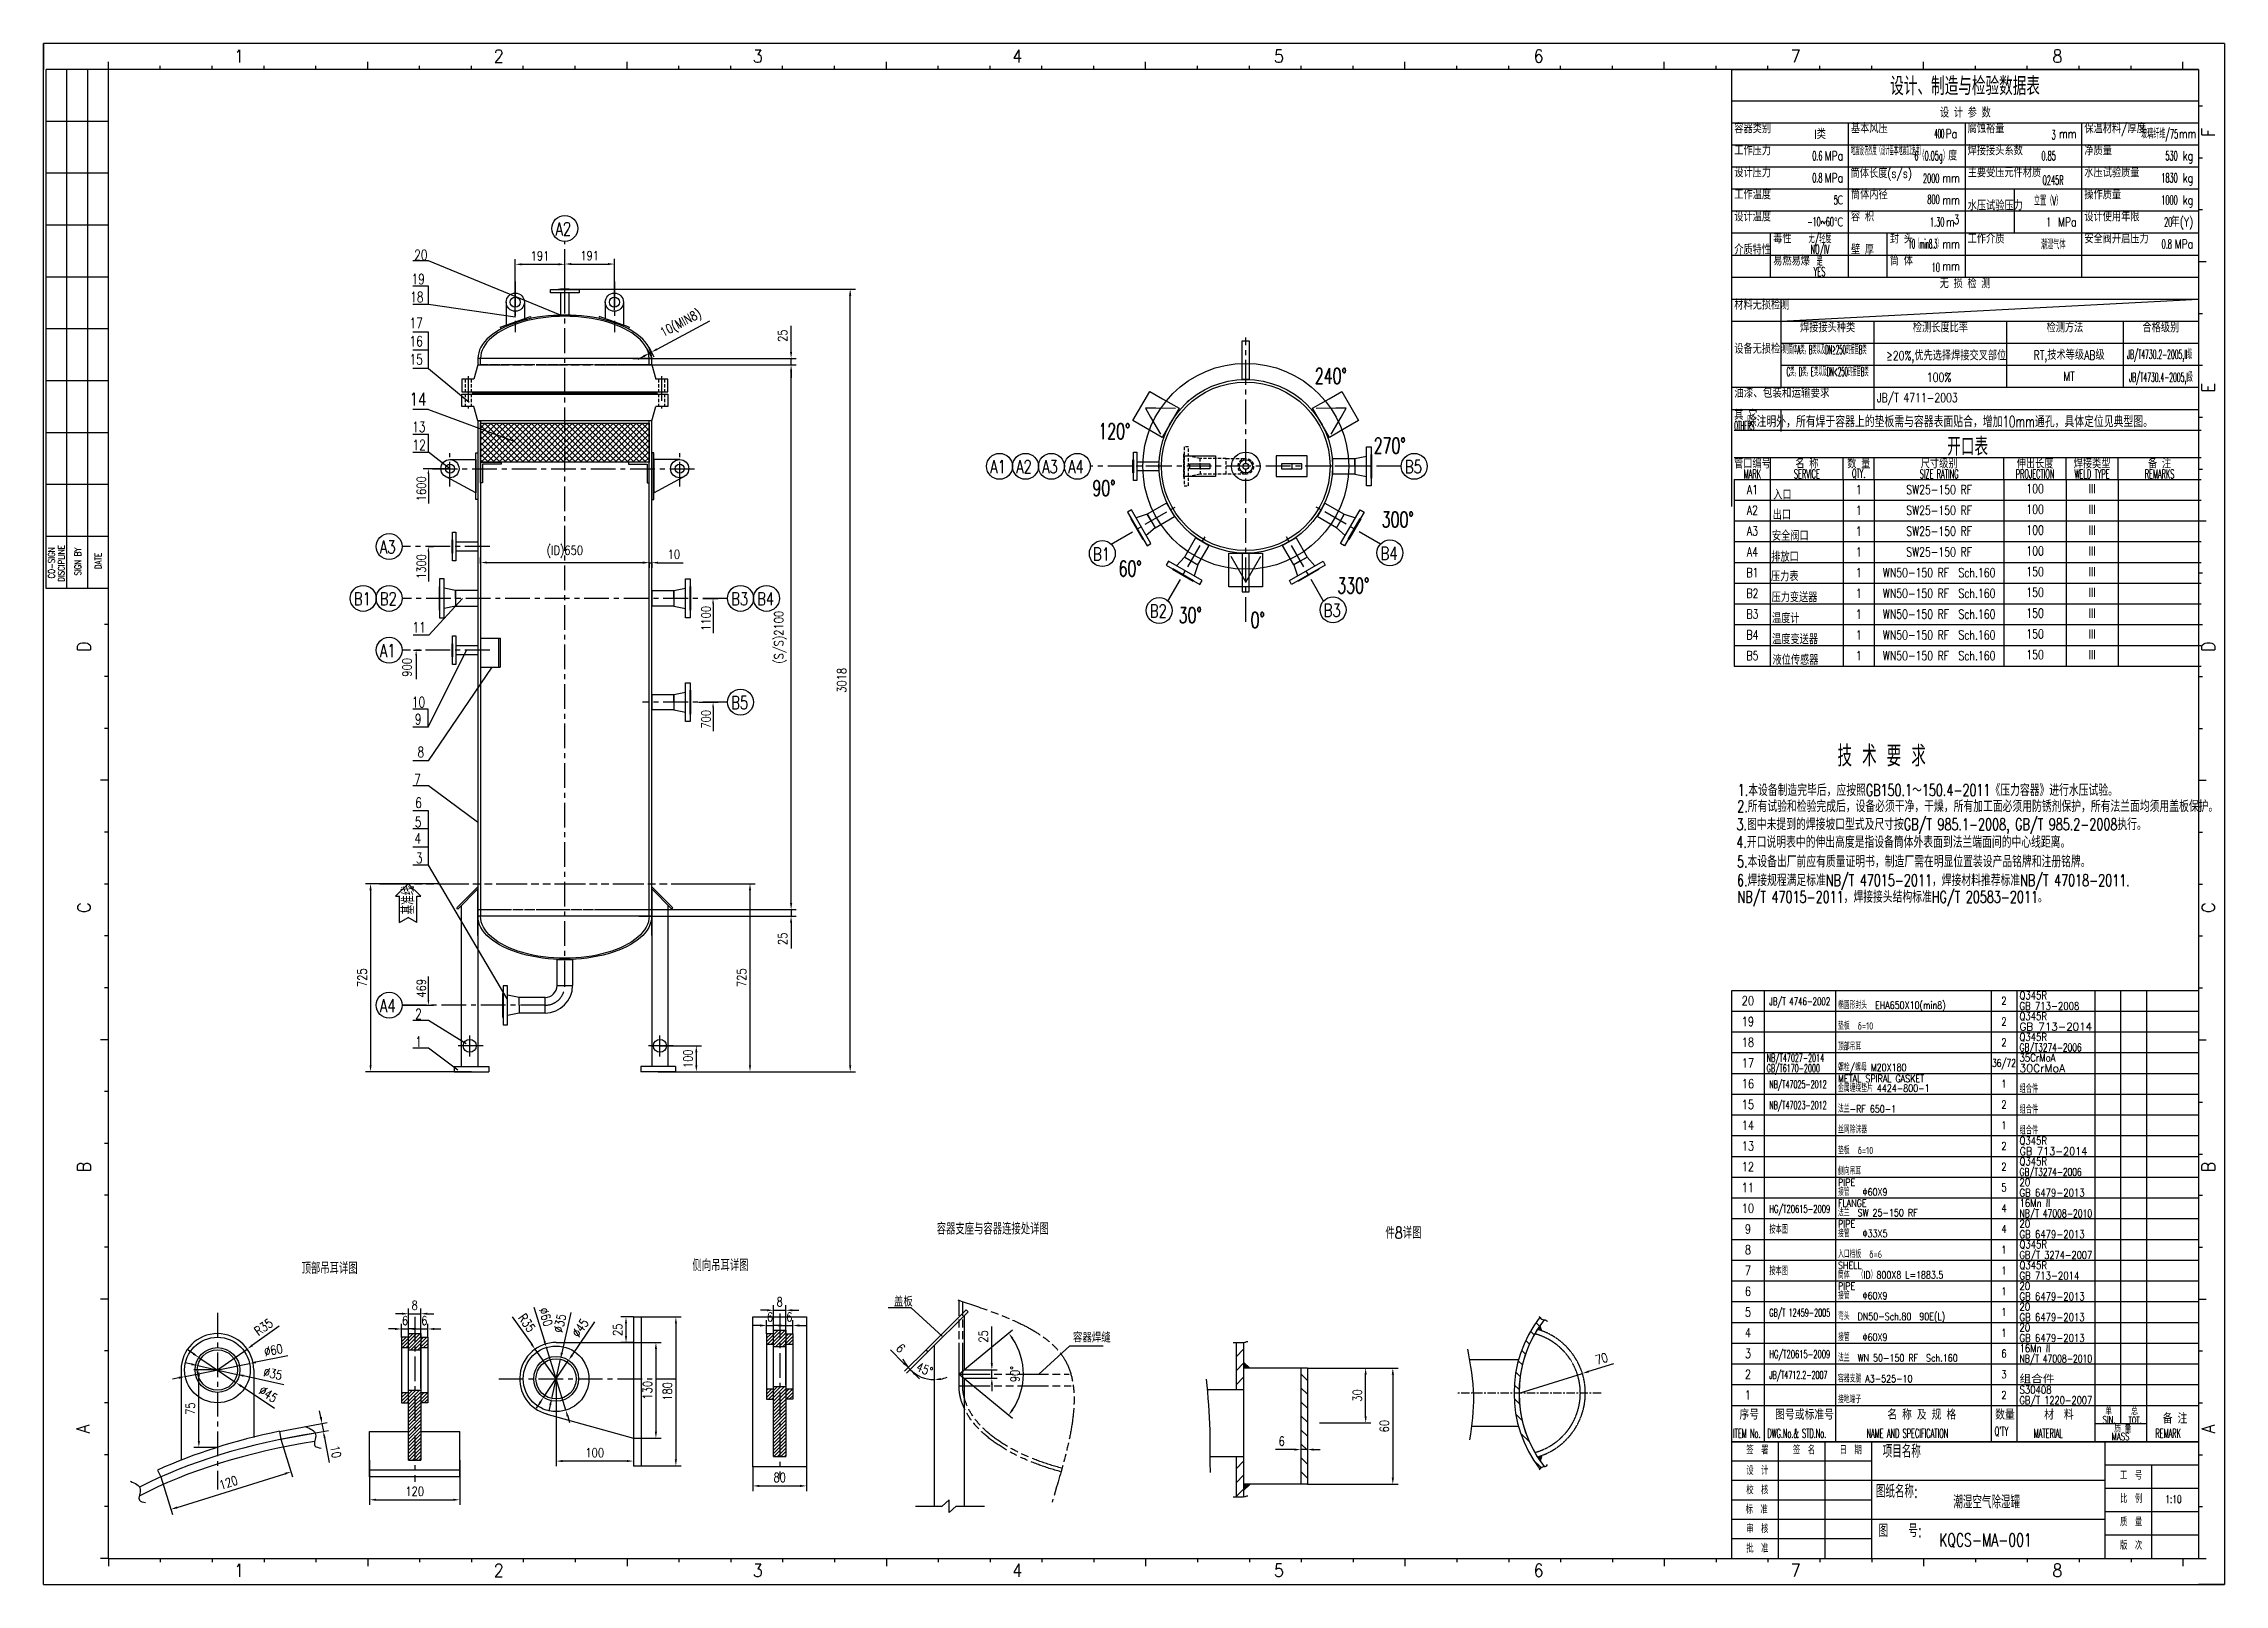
# Model space of a CAD drawing. Header units: millimetres. Extents: x 74243 to 82653, y -16849 to -10909.
import ezdxf
from ezdxf.enums import TextEntityAlignment as Align

# ---------------------------------------------------------------- set-up
doc = ezdxf.new("R2010")
doc.units = ezdxf.units.MM
for name, pattern in [('ACAD_ISO09W100', [45, 24, -3, 6, -3, 6, -3]), ('CENTER', [50.8, 31.75, -6.35, 6.35, -6.35]), ('DASHED', [19.05, 12.7, -6.35]), ('HIDDEN', [0.375, 0.25, -0.125])]:
    doc.linetypes.add(name, pattern=pattern)
for name, color, linetype in [('1轮廓实线层', 7, 'Continuous'), ('2', 4, 'Continuous'), ('2细线层', 4, 'Continuous'), ('3中心线层', 1, 'CENTER'), ('4虚线层', 6, 'DASHED'), ('5剖面线层', 2, 'Continuous'), ('6文字层', 3, 'Continuous'), ('7标注层', 4, 'Continuous'), ('HID', 3, 'HIDDEN'), ('图框层', 7, 'Continuous'), ('文字', 4, 'Continuous')]:
    doc.layers.add(name, color=color, linetype=linetype)
doc.styles.add('111', font='isocp.shx', dxfattribs={"width": 0.6647, "bigfont": 'hzfs.shx'})
doc.styles.add('cooec', font='romans.shx', dxfattribs={"width": 0.75, "bigfont": 'hztxt.shx'})
doc.styles.add('JEREH', font='romans.shx', dxfattribs={"width": 0.7, "bigfont": 'hztxt.shx'})
doc.styles.add('PC_TEXTSTYLE', font='romans.shx', dxfattribs={"width": 0.75, "bigfont": 'hztxt.shx'})
doc.styles.add('ROMANC', font='romans.shx', dxfattribs={"width": 0.75, "bigfont": 'hztxt.shx'})
doc.styles.add('TH_GBDIM', font='romans.shx', dxfattribs={"width": 0.8, "bigfont": 'gbcbig.shx'})
doc.dimstyles.new('TH_GBDIM', dxfattribs={"dimscale": 10, "dimtxt": 3.5, "dimasz": 2.5, "dimexe": 2, "dimexo": 0, "dimgap": 1.5, "dimtad": 1, "dimdec": 0, "dimzin": 0, "dimdsep": 46, "dimtxsty": 'TH_GBDIM', "dimcen": 2.5, "dimclrd": 130, "dimclre": 130, "dimclrt": 3, "dimadec": 0, "dimazin": 0, "dimtfac": 0.714286, "dimtdec": 0, "dimtmove": 0, "dimatfit": 3, "dimfxl": 1, "dimtzin": 0, "dimlwd": -1, "dimlwe": -1, "dimarcsym": 0})
doc.dimstyles.new('TH_GBDIM1', dxfattribs={"dimscale": 10, "dimtxt": 3.5, "dimasz": 2, "dimexe": 2, "dimexo": 0, "dimgap": 1, "dimtad": 1, "dimjust": 2, "dimdec": 0, "dimzin": 0, "dimdsep": 46, "dimtxsty": 'TH_GBDIM', "dimcen": 2.5, "dimse1": 1, "dimsd1": 1, "dimclrd": 130, "dimclre": 130, "dimclrt": 3, "dimadec": 0, "dimazin": 0, "dimtfac": 0.714286, "dimtdec": 0, "dimtmove": 0, "dimatfit": 3, "dimfxl": 1, "dimtzin": 0, "dimlwd": -1, "dimlwe": -1, "dimarcsym": 0})

msp = doc.modelspace()

# ---------------------------------------------------------------- texts
at = {"layer": '4虚线层', "style": 'cooec'}
for s, width, p in [('3', 0.5, (82002.1, -11260.5)), ('玻璃纤维/75', 0.5, (82474.8, -11256.9)), ('0.6', 0.5, (81102.7, -11341.5)), ('6（0.05g）', 0.5, (81590.5, -11341.5)), ('0.85', 0.5, (82002.7, -11341.5)), ('530', 0.5, (82472.7, -11341.5)), ('0.8', 0.5, (81102.7, -11426.5)), ('2000', 0.5, (81553.8, -11428.5)), ('Q245R', 0.5, (82032.4, -11435.3)), ('1830', 0.5, (82472.7, -11426.5)), ('5', 0.5, (81162, -11512)), ('800', 0.5, (81554.8, -11509.5)), ('1000', 0.5, (82472.7, -11511.5)), ('-10~60', 0.5, (81147, -11595.8)), ('1.30', 0.5, (81572.7, -11596.5)), ('1', 0.5, (81983.1, -11596.5)), ('20', 0.5, (82451.8, -11596.5)), ('10（min8.3）', 0.35, (81561.9, -11680.9)), ('0.8', 0.5, (82450.5, -11681.5)), ('10', 0.5, (81555.8, -11771.3))]:
    msp.add_text(s, height=35, dxfattribs=dict(at, width=width)).set_placement(p, align=Align.MIDDLE_RIGHT)
at = {"layer": '4虚线层'}
for s, style, width, p in [('立置（V）', 'cooec', 0.5, (81972.7, -11511.5)), ('无/轻度', 'cooec', 0.5, (81093.2, -11662.3)), ('NO/IV', 'cooec', 0.5, (81093.2, -11704.8)), ('潮湿气体', 'cooec', 0.5, (81992.6, -11680.6)), ('YES', 'cooec', 0.5, (81091.6, -11787.7)), ('是', 'cooec', 0.5, (81091.6, -11745.2)), ('III', 'TH_GBDIM', 0.75, (82142.7, -12624.6)), ('III', 'TH_GBDIM', 0.75, (82142.7, -12704.6)), ('III', 'TH_GBDIM', 0.75, (82142.7, -12784.6)), ('III', 'TH_GBDIM', 0.75, (82142.7, -12864.6)), ('III', 'TH_GBDIM', 0.75, (82142.7, -12944.6)), ('III', 'TH_GBDIM', 0.75, (82142.7, -13024.6)), ('III', 'TH_GBDIM', 0.75, (82142.7, -13104.6)), ('III', 'TH_GBDIM', 0.75, (82142.7, -13184.6)), ('III', 'TH_GBDIM', 0.75, (82142.7, -13264.6))]:
    msp.add_text(s, height=35, dxfattribs=dict(at, style=style, width=width)).set_placement(p, align=Align.MIDDLE)
at = {"layer": '6文字层', "style": 'PC_TEXTSTYLE'}
for s, height, width, p in [('A2', 50, 0.75, (76216.4, -11648.1)), ('20', 40, 0.75, (75671.1, -11743.5)), ('19', 40, 0.75, (75661.9, -11836.6)), ('18', 40, 0.75, (75656, -11906.3)), ('17', 40, 0.75, (75654.3, -12006.5)), ('16', 40, 0.75, (75654.3, -12076.5)), ('15', 40, 0.75, (75654.3, -12146.5)), ('240%%D', 60, 0.667, (79144.9, -12220.5)), ('14', 50, 0.75, (75654.3, -12304.7)), ('13', 40, 0.75, (75664.6, -12406.5)), ('12', 40, 0.75, (75665.7, -12476.2)), ('120%%D', 60, 0.667, (78310.3, -12433.4)), ('270%%D', 60, 0.667, (79372.2, -12488.8)), ('A1', 50, 0.75, (77892.9, -12565.3)), ('A2', 50, 0.75, (77992.9, -12565.3)), ('A3', 50, 0.75, (78092.9, -12565.3)), ('A4', 50, 0.75, (78192.9, -12565.3)), ('B5', 50, 0.75, (79492.2, -12565.3)), ('90%%D', 60, 0.667, (78287.3, -12652.6)), ('300%%D', 60, 0.667, (79403.2, -12773.6)), ('A3', 50, 0.75, (75539, -12874.4)), ('B1', 50, 0.75, (78289.3, -12901.8)), ('B4', 50, 0.75, (79398.4, -12899.2)), ('60%%D', 60, 0.667, (78388.3, -12962.7)), ('B1', 50, 0.75, (75439, -13074.4)), ('B2', 50, 0.75, (75539, -13074.4)), ('B3', 50, 0.75, (76893.9, -13074.4)), ('B4', 50, 0.75, (76993.9, -13074.4)), ('330%%D', 60, 0.667, (79231.8, -13028.3)), ('B2', 50, 0.75, (78508.7, -13121.3)), ('30%%D', 60, 0.667, (78620, -13142.3)), ('0%%D', 60, 0.667, (78897.6, -13161)), ('B3', 50, 0.75, (79179, -13118.7)), ('11', 40, 0.75, (75665.4, -13179.4)), ('A1', 50, 0.75, (75539, -13274.4)), ('10', 40, 0.75, (75662.3, -13467.8)), ('B5', 50, 0.75, (76893.9, -13474.4)), ('9', 40, 0.75, (75674.2, -13533.4)), ('8', 40, 0.75, (75685.2, -13660.1)), ('7', 40, 0.75, (75671.6, -13765.6)), ('6', 40, 0.75, (75676, -13855.5)), ('4', 40, 0.75, (75673.6, -13993.3)), ('5', 40, 0.75, (75674.9, -13929.6)), ('3', 40, 0.75, (75677.6, -14069.1)), ('A4', 50, 0.75, (75539, -14642.9)), ('2', 40, 0.75, (75675.4, -14670.2)), ('1', 40, 0.75, (75675.4, -14777.2)), ('盖板', 36, 0.75, (77521.8, -15777.7)), ('容器焊缝', 36, 0.75, (78212.1, -15916.1))]:
    msp.add_text(s, height=height, dxfattribs=dict(at, width=width)).set_placement(p)
at = {"layer": '6文字层', "style": 'PC_TEXTSTYLE', "width": 0.667}
msp.add_text('除注明外，所有焊于容器上的垫板需与容器表面贴合，增加10mm通孔，具体定位见典型图。', height=43.75, dxfattribs=at).set_placement((81594, -12364.2), align=Align.MIDDLE)
at = {"layer": '7标注层', "style": 'cooec'}
for s, height, width, p in [('设计、制造与检验数据表', 70, 0.75, (81652.7, -11069)), ('设 计 参 数', 35, 0.75, (81653.8, -11172.1)), ('无 损 检 测', 35, 0.75, (81652.7, -11830.2)), ('焊接接头种类', 35, 0.75, (81122.7, -12000.2)), ('检测长度比率', 35, 0.75, (81557.7, -12000.2)), ('检测方法', 35, 0.75, (82037.7, -12000.2)), ('合格级别', 35, 0.75, (82407.7, -12000.2)), ('筒体A类，B类以及DN≥250的接管B类', 35, 0.35, (81122.7, -12085.2)), ('≥20%,优先选择焊接交叉部位', 35, 0.75, (81580.4, -12113.4)), ('RT,技术等级AB级', 35, 0.75, (82053.9, -12111.1)), ('JB/T4730.2-2005,II级', 35, 0.4, (82402.9, -12108.8)), ('C类，D类，E类以及DN<250的接管B类', 35, 0.35, (81122.7, -12170.2)), ('100%', 35, 0.75, (81552.6, -12195.1)), ('MT', 35, 0.75, (82053.8, -12191.7)), ('JB/T4730.4-2005,I级', 35, 0.4, (82408, -12197)), ('开口表', 70, 0.75, (81662.7, -12459)), ('管口编号', 35, 0.75, (80832.7, -12525.2)), ('名 称', 35, 0.75, (81042.7, -12525.2)), ('数 量', 35, 0.75, (81242.7, -12525.2)), ('尺寸级别', 35, 0.75, (81552.7, -12525.2)), ('伸出长度', 35, 0.75, (81922.7, -12525.2)), ('焊接类型', 35, 0.75, (82142.7, -12525.2)), ('备 注', 35, 0.75, (82402.7, -12525.2)), ('MARK', 35, 0.5, (80832.7, -12567.7)), ('A1', 35, 0.75, (80832.7, -12628.2)), ('SERVICE', 35, 0.5, (81042.7, -12567.7)), ('QTY.', 35, 0.5, (81242.7, -12567.7)), ('1', 35, 0.75, (81242.7, -12628.6)), ('SW25-150 RF', 35, 0.75, (81552.7, -12628.5)), ('SIZE RATING', 35, 0.5, (81552.7, -12567.7)), ('PROJECTION', 35, 0.5, (81922.7, -12567.7)), ('100', 35, 0.75, (81922.7, -12624.6)), ('WELD TYPE', 35, 0.5, (82142.7, -12567.7)), ('REMARKS', 35, 0.5, (82402.7, -12567.7)), ('A2', 35, 0.75, (80832.7, -12708.2)), ('1', 35, 0.75, (81242.7, -12708.6)), ('SW25-150 RF', 35, 0.75, (81552.7, -12708.5)), ('100', 35, 0.75, (81922.7, -12704.6)), ('A3', 35, 0.75, (80832.7, -12788.2)), ('1', 35, 0.75, (81242.7, -12788.6)), ('SW25-150 RF', 35, 0.75, (81552.7, -12788.5)), ('100', 35, 0.75, (81922.7, -12784.6)), ('A4', 35, 0.75, (80832.7, -12868.2)), ('1', 35, 0.75, (81242.7, -12868.6)), ('SW25-150 RF', 35, 0.75, (81552.7, -12868.5)), ('100', 35, 0.75, (81922.7, -12864.6)), ('B1', 35, 0.75, (80832.7, -12948.2)), ('1', 35, 0.75, (81242.7, -12948.6)), ('WN50-150 RF  Sch.160', 35, 0.75, (81552.7, -12948.5)), ('150', 35, 0.75, (81922.7, -12944.6)), ('B2', 35, 0.75, (80832.7, -13028.2)), ('1', 35, 0.75, (81242.7, -13028.6)), ('WN50-150 RF  Sch.160', 35, 0.75, (81552.7, -13028.5)), ('150', 35, 0.75, (81922.7, -13024.6)), ('B3', 35, 0.75, (80832.7, -13108.2)), ('1', 35, 0.75, (81242.7, -13108.6)), ('WN50-150 RF  Sch.160', 35, 0.75, (81552.7, -13108.5)), ('150', 35, 0.75, (81922.7, -13104.6)), ('B4', 35, 0.75, (80832.7, -13188.2)), ('1', 35, 0.75, (81242.7, -13188.6)), ('WN50-150 RF  Sch.160', 35, 0.75, (81552.7, -13188.5)), ('150', 35, 0.75, (81922.7, -13184.6)), ('B5', 35, 0.75, (80832.7, -13268.2)), ('1', 35, 0.75, (81242.7, -13268.6)), ('WN50-150 RF  Sch.160', 35, 0.75, (81552.7, -13268.5)), ('150', 35, 0.75, (81922.7, -13264.6))]:
    msp.add_text(s, height=height, dxfattribs=dict(at, width=width)).set_placement(p, align=Align.MIDDLE)
at = {"layer": '7标注层'}
for s, height, style, width, p in [('容器类别', 35, 'cooec', 0.75, (80762.7, -11236.5)), ('基本风压', 35, 'cooec', 0.75, (81212.7, -11236.5)), ('腐蚀裕量', 35, 'cooec', 0.75, (81662.7, -11236.5)), ('保温材料/厚度', 35, 'cooec', 0.75, (82112.7, -11236.5)), ('工作压力', 35, 'cooec', 0.75, (80762.7, -11321.5)), ('地震设防烈度（设计基本地震加速度）', 35, 'cooec', 0.35, (81212.7, -11321.5)), ('焊接接头系数', 35, 'cooec', 0.75, (81662.7, -11321.5)), ('净质量', 35, 'cooec', 0.75, (82112.7, -11321.5)), ('设计压力', 35, 'cooec', 0.75, (80762.7, -11406.5)), ('筒体长度(s/s)', 35, 'cooec', 0.75, (81211.4, -11409.3)), ('主要受压元件材质', 35, 'cooec', 0.75, (81662.7, -11406.5)), ('水压试验质量', 35, 'cooec', 0.75, (82112.7, -11406.5)), ('工作温度', 35, 'cooec', 0.75, (80762.7, -11491.5)), ('筒体内径', 35, 'cooec', 0.75, (81212.7, -11491.5)), ('水压试验压力', 35, 'cooec', 0.75, (81662.7, -11534)), ('操作质量', 35, 'cooec', 0.75, (82112.7, -11491.5)), ('设计温度', 35, 'cooec', 0.75, (80762.7, -11576.5)), ('容 积', 35, 'cooec', 0.75, (81212.7, -11576.5)), ('设计使用年限', 35, 'cooec', 0.75, (82112.7, -11576.5)), ('介质特性', 35, 'cooec', 0.75, (80762.7, -11704)), ('毒性', 35, 'cooec', 0.75, (80912.7, -11661.5)), ('壁 厚', 35, 'cooec', 0.75, (81212.7, -11704)), ('封 头', 35, 'cooec', 0.75, (81362.7, -11661.5)), ('工作介质', 35, 'cooec', 0.75, (81662.7, -11661.5)), ('安全阀开启压力', 35, 'cooec', 0.75, (82112.7, -11661.5)), ('易燃易爆', 35, 'cooec', 0.75, (80912.7, -11746.5)), ('筒 体', 35, 'cooec', 0.75, (81362.7, -11746.5)), ('材料无损检测', 35, 'cooec', 0.75, (80762.7, -11916.5)), ('设备无损检测', 35, 'cooec', 0.75, (80762.7, -12086.5)), ('JB/T 4711-2003', 35, 'cooec', 0.75, (81312.7, -12274)), ('其 它', 35, 'cooec', 0.75, (80762.7, -12341.5)), ('OTHERS', 35, 'cooec', 0.35, (80762.7, -12381.5)), ('1.本设备制造完毕后，应按照GB150.1～150.4-2011《压力容器》进行水压试验。', 45, 'JEREH', 0.7, (80776, -13787)), ('2.所有试验和检验完成后，设备必须干净，干燥，所有加工面必须用防锈剂保护，所有法兰面均须用盖板保护。', 45, 'JEREH', 0.7, (80774.2, -13849.2)), ('4.开口说明表中的伸出高度是指设备筒体外表面到法兰端面间的中心线距离。', 45, 'JEREH', 0.7, (80770.7, -13987.3)), ('3.图中未提到的焊接坡口型式及尺寸按GB/T 985.1-2008, GB/T 985.2-2008执行。', 45, 'JEREH', 0.7, (80771.3, -13918.6)), ('5.本设备出厂前应有质量证明书，制造厂需在明显位置装设产品铭牌和注册铭牌。', 45, 'JEREH', 0.7, (80773.2, -14062.2))]:
    msp.add_text(s, height=height, dxfattribs=dict(at, style=style, width=width)).set_placement(p, align=Align.MIDDLE_LEFT)
at = {"layer": '7标注层', "style": 'cooec'}
for s, width, p in [('I类', 0.75, (81116, -11258.7)), ('400', 0.35, (81572.7, -11256.5)), ('Pa', 0.75, (81622.7, -11256.5)), ('mm', 0.75, (82082.7, -11256.5)), ('mm', 0.75, (82544.7, -11256.5)), ('MPa', 0.75, (81182.7, -11341.5)), ('度', 0.75, (81622.7, -11341.5)), ('kg', 0.75, (82532.7, -11341.5)), ('MPa', 0.75, (81182.7, -11426.5)), ('mm', 0.75, (81632.7, -11426.5)), ('kg', 0.75, (82532.7, -11426.5)), ('℃', 0.75, (81183, -11511.5)), ('mm', 0.75, (81632.7, -11511.5)), ('kg', 0.75, (82532.7, -11511.5)), ('℃', 0.75, (81182.7, -11596.5)), ('m', 0.75, (81612.8, -11596.5)), ('3', 0.75, (81630.8, -11587)), ('MPa', 0.75, (82082.7, -11596.5)), ('年(Y)', 0.75, (82532.7, -11596.5)), ('mm', 0.75, (81632.7, -11681.5)), ('MPa', 0.75, (82532.7, -11681.5)), ('mm', 0.75, (81632.7, -11766.5))]:
    msp.add_text(s, height=35, dxfattribs=dict(at, width=width)).set_placement(p, align=Align.MIDDLE_RIGHT)
msp.add_text('油漆、包装和运输要求', height=35, dxfattribs=at).set_placement((80762.7, -12256.5), align=Align.MIDDLE_LEFT)
at = {"layer": '7标注层'}
for s, height, style, width, p in [('入口', 35, 'cooec', 0.75, (80912.8, -12666.6)), ('出口', 35, 'cooec', 0.75, (80910.6, -12743.9)), ('安全阀口', 35, 'cooec', 0.75, (80907.8, -12825.2)), ('压力表', 35, 'cooec', 0.75, (80904, -12981.3)), ('排放口', 35, 'cooec', 0.75, (80905.1, -12906.1)), ('压力变送器', 35, 'cooec', 0.75, (80906.4, -13062.1)), ('温度计', 35, 'cooec', 0.75, (80908, -13142.9)), ('温度变送器', 35, 'cooec', 0.75, (80908.5, -13223.9)), ('液位传感器', 35, 'cooec', 0.75, (80910.1, -13303.5)), (' 技 术 要 求', 80.36, 'JEREH', 0.7, (81122.1, -13695.7)), ('6.焊接规程满足标准NB/T 47015-2011，焊接材料推荐标准NB/T 47018-2011.', 45, 'JEREH', 0.7, (80772.9, -14157)), ('NB/T 47015-2011，焊接接头结构标准HG/T 20583-2011。', 45, 'JEREH', 0.7, (80775.4, -14220.9)), (' 容器支座与容器连接处详图', 45, 'TH_GBDIM', 0.8, (77662.4, -15500.3)), (' 件8详图', 45, 'TH_GBDIM', 0.8, (79392.6, -15515.8)), ('顶部吊耳详图', 45, 'TH_GBDIM', 0.8, (75237.7, -15652.4)), ('侧向吊耳详图', 45, 'TH_GBDIM', 0.8, (76745.2, -15641.1)), ('ITEM No.', 35, 'cooec', 0.5, (80757.7, -16284, 0)), ('DWG.No.& STD.No.', 35, 'cooec', 0.5, (80890.2, -16284, 0)), ('NAME AND SPECIFICATION', 35, 'cooec', 0.5, (81272.7, -16284, 0)), ("Q'TY", 35, 'cooec', 0.5, (81766.9, -16276.1, 0)), ('MATERIAL', 35, 'cooec', 0.5, (81917.7, -16284, 0)), ('REMARK', 35, 'cooec', 0.5, (82386.7, -16284, 0))]:
    msp.add_text(s, height=height, dxfattribs=dict(at, style=style, width=width)).set_placement(p)
at = {"layer": '7标注层', "linetype": 'Continuous', "style": '111', "width": 0.7}
msp.add_text('基准线', height=48, rotation=90, dxfattribs=at).set_placement((75671.9, -14266.1))
at = {"layer": '文字', "width": 0.7}
for s, height, style, p in [('序号', 40, 'JEREH', (80782.7, -16214, 0)), ('图号或标准号', 40, 'JEREH', (80920.2, -16214, 0)), ('名 称 及 规 格', 40, 'JEREH', (81352.7, -16214, 0)), ('数量', 40, 'JEREH', (81768.6, -16214, 0)), ('材  料', 40, 'JEREH', (81957.7, -16214, 0)), ('SIN.', 28, 'JEREH', (82182.9, -16228.5, 0)), ('单', 28, 'JEREH', (82193.1, -16196.1, 0)), ('TOT.', 25, 'JEREH', (82282.9, -16228.5, 0)), ('总', 28, 'JEREH', (82293.1, -16196.1, 0)), ('备 注', 40, 'JEREH', (82415.2, -16229, 0)), ('签  署', 30, 'PC_TEXTSTYLE', (80808.9, -16347.1)), ('签  名', 30, 'PC_TEXTSTYLE', (80988.9, -16347.1)), ('日  期', 30, 'PC_TEXTSTYLE', (81168.9, -16347.1)), ('MASS', 28, 'JEREH', (82217.9, -16292.8, 0)), ('质 量', 28, 'JEREH', (82227.7, -16263, 0)), ('设  计', 30, 'PC_TEXTSTYLE', (80808.9, -16426.1)), ('校  核', 30, 'PC_TEXTSTYLE', (80808.9, -16501.1)), ('工  号', 30, 'PC_TEXTSTYLE', (82250.4, -16444.6)), ('标  准', 30, 'PC_TEXTSTYLE', (80806.4, -16576.1)), ('比  例', 30, 'PC_TEXTSTYLE', (82250.4, -16534.6)), ('比  例', 30, 'PC_TEXTSTYLE', (82250.4, -16534.6)), ('1:1', 30, 'PC_TEXTSTYLE', (82424.9, -16535.4)), ('1:10', 30, 'PC_TEXTSTYLE', (82424.9, -16535.4)), ('审  核', 30, 'PC_TEXTSTYLE', (80808.9, -16651.1)), ('质  量', 30, 'PC_TEXTSTYLE', (82250.4, -16624.6)), ('质  量', 30, 'PC_TEXTSTYLE', (82250.4, -16624.6)), ('批  准', 30, 'PC_TEXTSTYLE', (80808.9, -16726.1)), ('版  次', 30, 'PC_TEXTSTYLE', (82250.4, -16714.6)), ('版  次', 30, 'PC_TEXTSTYLE', (82250.4, -16714.6))]:
    msp.add_text(s, height=height, dxfattribs=dict(at, style=style)).set_placement(p)
at = {"layer": '文字', "style": 'PC_TEXTSTYLE', "width": 0.7}
msp.add_text('项目名称', height=50, dxfattribs=at).set_placement((81335.1, -16335.9), align=Align.MIDDLE_LEFT)
for s, p in [('图纸名称:', (81389.5, -16487.5)), ('潮湿空气除湿罐', (81736, -16528.5)), ('图   号:', (81402.3, -16640.5)), ('KQCS-MA-001', (81731.1, -16679.9))]:
    msp.add_text(s, height=50, dxfattribs=at).set_placement(p, align=Align.MIDDLE)

# ---------------------------------------------------------------- blocks, each defined once
blk = doc.blocks.new('PC_PAPER_BLOCK')
at = {"layer": '2细线层'}
for p, q in [((-25, -10), (-25, 584)), ((816, 584), (-25, 584)), ((-25, 584), (-25, 574)), ((816, 584), (816, -10)), ((-24, 374), (-24, 574)), ((0, 574), (-24, 574)), ((-16, 374), (-16, 574)), ((-8, 374), (-8, 574)), ((0, 574), (0, 577)), ((20, 574), (20, 575.5)), ((40, 574), (40, 575.5)), ((60, 574), (60, 575.5)), ((80, 574), (80, 575.5)), ((100, 574), (100, 577)), ((120, 574), (120, 575.5)), ((140, 574), (140, 575.5)), ((160, 574), (160, 575.5)), ((180, 574), (180, 575.5)), ((200, 574), (200, 577)), ((220, 574), (220, 575.5)), ((240, 574), (240, 575.5)), ((260, 574), (260, 575.5)), ((280, 574), (280, 575.5)), ((300, 574), (300, 577)), ((320, 574), (320, 575.5)), ((340, 574), (340, 575.5)), ((360, 574), (360, 575.5)), ((380, 574), (380, 575.5)), ((400, 574), (400, 577)), ((420, 574), (420, 575.5)), ((440, 574), (440, 575.5)), ((460, 574), (460, 575.5)), ((480, 574), (480, 575.5)), ((500, 574), (500, 577)), ((520, 574), (520, 575.5)), ((540, 574), (540, 575.5)), ((560, 574), (560, 575.5)), ((580, 574), (580, 575.5)), ((600, 574), (600, 577)), ((620, 574), (620, 575.5)), ((640, 574), (640, 575.5)), ((660, 574), (660, 575.5)), ((680, 574), (680, 575.5)), ((700, 574), (700, 577)), ((720, 574), (720, 575.5)), ((740, 574), (740, 575.5)), ((760, 574), (760, 575.5)), ((780, 574), (780, 575.5)), ((800, 574), (800, 577)), ((806, 560), (807.5, 560)), ((0, 554), (-24, 554)), ((806, 540), (807.5, 540)), ((0, 534), (-24, 534)), ((0, 514), (-24, 514)), ((806, 520), (807.5, 520)), ((806, 500), (809, 500)), ((0, 494), (-24, 494)), ((806, 480), (807.5, 480)), ((0, 474), (-24, 474)), ((806, 460), (807.5, 460)), ((0, 454), (-24, 454)), ((806, 440), (807.5, 440)), ((0, 434), (-24, 434)), ((0, 414), (-24, 414)), ((806, 420), (807.5, 420)), ((806, 400), (809, 400)), ((0, 394), (-24, 394)), ((806, 380), (807.5, 380)), ((0, 374), (-24, 374)), ((0, 360), (-1.5, 360)), ((806, 360), (807.5, 360)), ((0, 340), (-1.5, 340)), ((806, 340), (807.5, 340)), ((0, 320), (-1.5, 320)), ((806, 320), (807.5, 320)), ((0, 300), (-3, 300)), ((806, 300), (809, 300)), ((0, 280), (-1.5, 280)), ((806, 280), (807.5, 280)), ((0, 260), (-1.5, 260)), ((806, 260), (807.5, 260)), ((0, 240), (-1.5, 240)), ((806, 240), (807.5, 240)), ((0, 220), (-1.5, 220)), ((806, 220), (807.5, 220)), ((0, 200), (-3, 200)), ((806, 200), (809, 200)), ((0, 180), (-1.5, 180)), ((806, 175.92), (807.5, 175.92)), ((0, 160), (-1.5, 160)), ((806, 155.92), (807.5, 155.92)), ((0, 140), (-1.5, 140)), ((806, 140), (807.5, 140)), ((0, 120), (-1.5, 120)), ((0, 120), (-1.5, 120)), ((806, 120), (807.5, 120)), ((0, 100), (-3, 100)), ((806, 100), (809, 100)), ((0, 80), (-1.5, 80)), ((806, 80), (807.5, 80)), ((0, 60), (-1.5, 60)), ((806, 60), (807.5, 60)), ((0, 40), (-1.5, 40)), ((806, 40), (807.5, 40)), ((0, 20), (-1.5, 20)), ((806, 20), (807.5, 20)), ((-25, -10), (-25, 0)), ((0, 0), (-3, 0)), ((0, 0), (0, -3)), ((20, 0), (20, -1.5)), ((40, 0), (40, -1.5)), ((60, 0), (60, -1.5)), ((80, 0), (80, -1.5)), ((100, 0), (100, -3)), ((120, 0), (120, -1.5)), ((140, 0), (140, -1.5)), ((160, 0), (160, -1.5)), ((180, 0), (180, -1.5)), ((200, 0), (200, -3)), ((220, 0), (220, -1.5)), ((240, 0), (240, -1.5)), ((260, 0), (260, -1.5)), ((280, 0), (280, -1.5)), ((300, 0), (300, -3)), ((320, 0), (320, -1.5)), ((340, 0), (340, -1.5)), ((360, 0), (360, -1.5)), ((380, 0), (380, -1.5)), ((400, 0), (400, -3)), ((420, 0), (420, -1.5)), ((440, 0), (440, -1.5)), ((460, 0), (460, -1.5)), ((480, 0), (480, -1.5)), ((500, 0), (500, -3)), ((520, 0), (520, -1.5)), ((540, 0), (540, -1.5)), ((560, 0), (560, -1.5)), ((580, 0), (580, -1.5)), ((600, 0), (600, -3)), ((620, 0), (620, -1.5)), ((640, 0), (640, -1.5)), ((660, 0), (660, -1.5)), ((680, 0), (680, -1.5)), ((700, 0), (700, -3)), ((720, 0), (720, -1.5)), ((740, 0), (740, -1.5)), ((760, 0), (760, -1.5)), ((780, 0), (780, -1.5)), ((800, 0), (800, -1.5)), ((800, 0), (800, -3)), ((806, 0), (809, 0)), ((-25, -10), (816, -10)), ((-25, -10), (0, -10)), ((816, -10), (806, -10))]:
    blk.add_line(p, q, dxfattribs=at)
blk.add_point((806, 0), dxfattribs=at)
at = {"layer": '图框层'}
for p, q in [((0, 0), (0, 574)), ((806, 574), (0, 574)), ((806, 574), (806, 0)), ((0, 0), (806, 0))]:
    blk.add_line(p, q, dxfattribs=at)
at = {"layer": '2细线层', "style": 'ROMANC', "width": 0.9}
for s, p in [('1', (48.43, 576.67)), ('2', (148.59, 576.67)), ('3', (248.5, 576.67)), ('4', (348.58, 576.67)), ('5', (449.48, 576.67)), ('6', (549.58, 576.67)), ('7', (648.79, 576.67)), ('8', (749.68, 576.67)), ('1', (48.43, -7.11)), ('2', (148.59, -7.11)), ('3', (248.5, -7.11)), ('4', (348.58, -7.11)), ('5', (449.48, -7.11)), ('6', (549.58, -7.11)), ('7', (648.79, -7.11)), ('8', (749.68, -7.11))]:
    blk.add_text(s, height=5, dxfattribs=at).set_placement(p)
for s, p in [('F', (812.36, 548.05)), ('E', (812.36, 449.54)), ('D', (-6.94, 349.56)), ('D', (812.36, 349.56)), ('C', (-6.94, 248.87)), ('C', (812.36, 248.87)), ('B', (-6.94, 148.89)), ('B', (812.36, 148.89)), ('A', (-7.32, 48.26)), ('A', (812.36, 48.26))]:
    blk.add_text(s, height=5, rotation=90, dxfattribs=at).set_placement(p)
at = {"layer": '2细线层', "style": 'ROMANC', "width": 0.8}
for s, p in [('CO-SIGN', (-20.69, 383.78)), ('DISCIPLINE', (-16.94, 383.56)), ('SIGN BY', (-10.58, 384.29)), ('DATE', (-2.7, 384.58))]:
    blk.add_text(s, height=2.5, rotation=90, dxfattribs=at).set_placement(p, align=Align.CENTER)
blk = doc.blocks.new('PC_MXB_BLOCK')
at = {"layer": '2细线层'}
blk.add_line((-180, 8), (0, 8), dxfattribs=at)
blk.add_line((-180, 8), (0, 8), dxfattribs=at)
at = {"layer": '文字'}
for p, q in [((-180, 8), (0, 8)), ((-180, 0), (0, 0)), ((-180, 0), (0, 0)), ((-167.5, 8), (-167.5, 0)), ((-140, 8), (-140, 0)), ((-80, 8), (-80, 0)), ((-70, 8), (-70, 0)), ((-40, 8), (-40, 0)), ((-30, 8), (-30, 0)), ((-20, 8), (-20, 0))]:
    blk.add_line(p, q, dxfattribs=at)
blk.add_lwpolyline([(-180, 0), (-180, 8)], dxfattribs=at)
at = {"layer": '6文字层', "style": 'TH_GBDIM'}
for tag, height, width, p, p2 in [('序号', 3.5, 2.193548, (-179, 2.25), (-168.5, 2.25)), ('代号上', 3, 3.993092, (-166.5, 4.5), (-141, 4.5)), ('代号下', 3, 4.077601, (-166.5, 0.5), (-141, 0.5)), ('代号', 3, 5.727599, (-165.5, 2.25), (-142, 2.25)), ('名称英文', 2.8, 7.251333, (-139, 4.6), (-81, 4.6)), ('名称中文', 2.8, 7.251333, (-139, 0.88), (-81, 0.88)), ('数量', 3, 1.918871, (-79, 2.5), (-71, 2.5)), ('材料下', 3, 4.477366, (-69, 0.5), (-41, 0.5)), ('材料', 3, 6.663167, (-69, 2.5), (-41, 2.5)), ('单重', 3, 2.379703, (-40, 2.7), (-30, 2.7)), ('总重', 3, 2.379703, (-30, 2.7), (-20, 2.7)), ('备注', 3, 4.759405, (-20, 2.7), (0, 2.7))]:
    blk.add_attdef(tag, text='', height=height, dxfattribs=dict(at, width=width)).set_placement(p, p2, align=Align.FIT)
at = {"layer": '6文字层', "style": 'TH_GBDIM', "width": 4.384761}
blk.add_attdef('材料上', text='', height=3, rotation=359.90091, dxfattribs=at).set_placement((-69, 4.55), (-41, 4.5), align=Align.FIT)
blk = doc.blocks.new('*D9')
at = {"color": 130, "transparency": 16777216}
for p, q in [((74913, -16022.5), (74821.4, -16022.5)), ((74841.4, -16295.7), (74841.4, -16047.5)), ((74913, -16320.7), (74821.4, -16320.7))]:
    blk.add_line(p, q, dxfattribs=at)
for points in [[(74837.2, -16047.5), (74845.6, -16047.5), (74841.4, -16022.5)], [(74837.2, -16295.7), (74845.6, -16295.7), (74841.4, -16320.7)]]:
    blk.add_solid(points, dxfattribs=at)
at = {"layer": 'Defpoints', "color": 0, "transparency": 16777216}
for p in [(74841.4, -16022.5), (74913, -16022.5), (74913, -16320.7)]:
    blk.add_point(p, dxfattribs=at)
at = {"color": 3, "transparency": 16777216, "insert": (74808.9, -16171.6), "char_height": 35, "attachment_point": 5, "rotation": 90, "style": 'TH_GBDIM'}
blk.add_mtext('75', dxfattribs=at)
blk = doc.blocks.new('*D4')
at = {"color": 130, "transparency": 16777216}
for p, q in [((75151.5, -15853.8), (75047.8, -15927.1)), ((74913, -16022.5), (75027.4, -15941.6))]:
    blk.add_line(p, q, dxfattribs=at)
blk.add_solid([(75045.4, -15923.7), (75050.2, -15930.5), (75027.4, -15941.6)], dxfattribs=at)
at = {"layer": 'Defpoints', "color": 0, "transparency": 16777216}
for p in [(75027.4, -15941.6), (74913, -16022.5)]:
    blk.add_point(p, dxfattribs=at)
at = {"color": 3, "transparency": 16777216, "insert": (75091.1, -15856.7), "char_height": 35, "attachment_point": 5, "rotation": 35.28727, "style": 'TH_GBDIM'}
blk.add_mtext('R35', dxfattribs=at)
blk = doc.blocks.new('*D10')
at = {"color": 130, "transparency": 16777216}
for p, q in [((75184.6, -15967.9), (75061.4, -15992.7)), ((74764.6, -16052.4), (74740.1, -16057.3)), ((74789.1, -16047.5), (75036.9, -15997.6))]:
    blk.add_line(p, q, dxfattribs=at)
for points in [[(74763.8, -16048.3), (74765.4, -16056.5), (74789.1, -16047.5)], [(75060.6, -15988.6), (75062.3, -15996.8), (75036.9, -15997.6)]]:
    blk.add_solid(points, dxfattribs=at)
at = {"layer": 'Defpoints', "color": 0, "transparency": 16777216}
for p in [(74789.1, -16047.5), (75036.9, -15997.6)]:
    blk.add_point(p, dxfattribs=at)
at = {"color": 3, "transparency": 16777216, "insert": (75128.9, -15946), "char_height": 35, "attachment_point": 5, "rotation": 11.37094, "style": 'TH_GBDIM'}
blk.add_mtext('%%C60', dxfattribs=at)
blk = doc.blocks.new('*D11')
at = {"color": 130, "transparency": 16777216}
for p, q in [((74820.8, -15960.2), (74800.1, -15946.2)), ((74841.5, -15974.2), (74984.5, -16070.9)), ((75132.5, -16171), (75005.2, -16084.9))]:
    blk.add_line(p, q, dxfattribs=at)
for points in [[(74823.2, -15956.8), (74818.5, -15963.7), (74841.5, -15974.2)], [(75007.5, -16081.4), (75002.9, -16088.3), (74984.5, -16070.9)]]:
    blk.add_solid(points, dxfattribs=at)
at = {"layer": 'Defpoints', "color": 0, "transparency": 16777216}
for p in [(74841.5, -15974.2), (74984.5, -16070.9)]:
    blk.add_point(p, dxfattribs=at)
at = {"color": 3, "transparency": 16777216, "insert": (75109.1, -16115.9), "char_height": 35, "attachment_point": 5, "rotation": 325.93485, "style": 'TH_GBDIM'}
blk.add_mtext('%%C45', dxfattribs=at)
blk = doc.blocks.new('*D12')
at = {"color": 130, "transparency": 16777216}
for p, q in [((74812.8, -16000.3), (74788.4, -15994.9)), ((74837.2, -16005.7), (74988.8, -16039.4)), ((75169.2, -16079.4), (75013.2, -16044.8))]:
    blk.add_line(p, q, dxfattribs=at)
for points in [[(74813.7, -15996.3), (74811.9, -16004.4), (74837.2, -16005.7)], [(75014.1, -16040.7), (75012.3, -16048.8), (74988.8, -16039.4)]]:
    blk.add_solid(points, dxfattribs=at)
at = {"layer": 'Defpoints', "color": 0, "transparency": 16777216}
for p in [(74837.2, -16005.7), (74988.8, -16039.4)]:
    blk.add_point(p, dxfattribs=at)
at = {"color": 3, "transparency": 16777216, "insert": (75127.1, -16036.7), "char_height": 35, "attachment_point": 5, "rotation": 347.49739, "style": 'TH_GBDIM'}
blk.add_mtext('%%C35', dxfattribs=at)
blk = doc.blocks.new('*D13')
at = {"color": 130, "transparency": 16777216}
for p, q in [((75157.6, -16289.8), (75202.8, -16434.1)), ((74694.3, -16434.8), (74739.4, -16579.1)), ((74757.3, -16552.5), (75172.9, -16422.5))]:
    blk.add_line(p, q, dxfattribs=at)
for points in [[(75171.7, -16418.5), (75174.2, -16426.5), (75196.8, -16415)], [(74756.1, -16548.5), (74758.6, -16556.5), (74733.5, -16560)]]:
    blk.add_solid(points, dxfattribs=at)
at = {"layer": 'Defpoints', "color": 0, "transparency": 16777216}
for p in [(75157.6, -16289.8), (74694.3, -16434.8), (75196.8, -16415)]:
    blk.add_point(p, dxfattribs=at)
at = {"color": 3, "transparency": 16777216, "insert": (74955.4, -16456.5), "char_height": 35, "attachment_point": 5, "rotation": 17.36987, "style": 'TH_GBDIM'}
blk.add_mtext('120', dxfattribs=at)
blk = doc.blocks.new('*D14')
at = {"color": 130, "transparency": 16777216}
for p, q in [((75598.2, -15864.4), (75573.2, -15864.4)), ((75623.2, -15896.1), (75623.2, -15844.4)), ((75623.2, -15864.4), (75649.8, -15864.4)), ((75649.8, -15896.1), (75649.8, -15844.4)), ((75674.8, -15864.4), (75699.8, -15864.4))]:
    blk.add_line(p, q, dxfattribs=at)
for points in [[(75598.2, -15860.2), (75598.2, -15868.5), (75623.2, -15864.4)], [(75674.8, -15860.2), (75674.8, -15868.5), (75649.8, -15864.4)]]:
    blk.add_solid(points, dxfattribs=at)
at = {"layer": 'Defpoints', "color": 0, "transparency": 16777216}
for p in [(75649.8, -15864.4), (75623.2, -15896.1), (75649.8, -15896.1)]:
    blk.add_point(p, dxfattribs=at)
at = {"color": 3, "transparency": 16777216, "insert": (75636.5, -15831.9), "char_height": 35, "attachment_point": 5, "style": 'TH_GBDIM'}
blk.add_mtext('6', dxfattribs=at)
blk = doc.blocks.new('*D15')
at = {"color": 130, "transparency": 16777216}
for p, q in [((75672.6, -15864.4), (75647.6, -15864.4)), ((75697.6, -15896.1), (75697.6, -15844.4)), ((75697.6, -15864.4), (75724.2, -15864.4)), ((75724.2, -15896.1), (75724.2, -15844.4)), ((75749.2, -15864.4), (75774.2, -15864.4))]:
    blk.add_line(p, q, dxfattribs=at)
for points in [[(75672.6, -15860.2), (75672.6, -15868.5), (75697.6, -15864.4)], [(75749.2, -15860.2), (75749.2, -15868.5), (75724.2, -15864.4)]]:
    blk.add_solid(points, dxfattribs=at)
at = {"layer": 'Defpoints', "color": 0, "transparency": 16777216}
for p in [(75724.2, -15864.4), (75697.6, -15896.1), (75724.2, -15896.1)]:
    blk.add_point(p, dxfattribs=at)
at = {"color": 3, "transparency": 16777216, "insert": (75710.9, -15831.9), "char_height": 35, "attachment_point": 5, "style": 'TH_GBDIM'}
blk.add_mtext('6', dxfattribs=at)
blk = doc.blocks.new('*D16')
at = {"color": 130, "transparency": 16777216}
for p, q in [((75624.8, -15805.6), (75599.8, -15805.6)), ((75649.8, -15882.4), (75649.8, -15785.6)), ((75649.8, -15805.6), (75697.6, -15805.6)), ((75697.6, -15882.4), (75697.6, -15785.6)), ((75722.6, -15805.6), (75747.6, -15805.6))]:
    blk.add_line(p, q, dxfattribs=at)
for points in [[(75624.8, -15801.4), (75624.8, -15809.7), (75649.8, -15805.6)], [(75722.6, -15801.4), (75722.6, -15809.7), (75697.6, -15805.6)]]:
    blk.add_solid(points, dxfattribs=at)
at = {"layer": 'Defpoints', "color": 0, "transparency": 16777216}
for p in [(75697.6, -15805.6), (75649.8, -15882.4), (75697.6, -15882.4)]:
    blk.add_point(p, dxfattribs=at)
at = {"color": 3, "transparency": 16777216, "insert": (75673.7, -15773.1), "char_height": 35, "attachment_point": 5, "style": 'TH_GBDIM'}
blk.add_mtext('8', dxfattribs=at)
blk = doc.blocks.new('*D5')
at = {"color": 130, "transparency": 16777216}
for p, q in [((75499.9, -16369.9), (75499.9, -16542.8)), ((75847.5, -16369.9), (75847.5, -16542.8)), ((75524.9, -16522.8), (75822.5, -16522.8))]:
    blk.add_line(p, q, dxfattribs=at)
for points in [[(75524.9, -16518.7), (75524.9, -16527), (75499.9, -16522.8)], [(75822.5, -16518.7), (75822.5, -16527), (75847.5, -16522.8)]]:
    blk.add_solid(points, dxfattribs=at)
at = {"layer": 'Defpoints', "color": 0, "transparency": 16777216}
for p in [(75499.9, -16369.9), (75847.5, -16369.9), (75847.5, -16522.8)]:
    blk.add_point(p, dxfattribs=at)
at = {"color": 3, "transparency": 16777216, "insert": (75673.7, -16490.3), "char_height": 35, "attachment_point": 5, "style": 'TH_GBDIM'}
blk.add_mtext('120', dxfattribs=at)
blk = doc.blocks.new('*D17')
at = {"color": 130, "transparency": 16777216}
for p, q in [((75151.9, -16259), (75335.8, -16225)), ((75311.6, -16204.1), (75307, -16179.5)), ((75316.1, -16228.7), (75321.8, -16259.5)), ((75157.6, -16289.8), (75341.5, -16255.9)), ((75326.3, -16284.1), (75343.8, -16378.8))]:
    blk.add_line(p, q, dxfattribs=at)
for points in [[(75315.7, -16203.3), (75307.5, -16204.8), (75316.1, -16228.7)], [(75330.4, -16283.3), (75322.2, -16284.8), (75321.8, -16259.5)]]:
    blk.add_solid(points, dxfattribs=at)
at = {"layer": 'Defpoints', "color": 0, "transparency": 16777216}
for p in [(75151.9, -16259), (75157.6, -16289.8), (75321.8, -16259.5)]:
    blk.add_point(p, dxfattribs=at)
at = {"color": 3, "transparency": 16777216, "insert": (75369.3, -16337.8), "char_height": 35, "attachment_point": 5, "rotation": 280.46777, "style": 'TH_GBDIM'}
blk.add_mtext('10', dxfattribs=at)
blk = doc.blocks.new('*D18')
at = {"color": 130, "transparency": 16777216}
for p, q in [((76219, -16056.5), (76219, -16393.6)), ((76517.1, -16056.5), (76517.1, -16393.6)), ((76492.1, -16373.6), (76244, -16373.6))]:
    blk.add_line(p, q, dxfattribs=at)
for points in [[(76244, -16369.5), (76244, -16377.8), (76219, -16373.6)], [(76492.1, -16369.5), (76492.1, -16377.8), (76517.1, -16373.6)]]:
    blk.add_solid(points, dxfattribs=at)
at = {"layer": 'Defpoints', "color": 0, "transparency": 16777216}
for p in [(76219, -16056.5), (76517.1, -16056.5), (76219, -16373.6)]:
    blk.add_point(p, dxfattribs=at)
at = {"color": 3, "transparency": 16777216, "insert": (76368.1, -16341.1), "char_height": 35, "attachment_point": 5, "style": 'TH_GBDIM'}
blk.add_mtext('100', dxfattribs=at)
blk = doc.blocks.new('*D6')
at = {"color": 130, "transparency": 16777216}
for p, q in [((76050.2, -15818), (76123.6, -15921.6)), ((76219, -16056.5), (76138, -15942))]:
    blk.add_line(p, q, dxfattribs=at)
blk.add_solid([(76127, -15919.2), (76120.2, -15924), (76138, -15942)], dxfattribs=at)
at = {"layer": 'Defpoints', "color": 0, "transparency": 16777216}
for p in [(76138, -15942), (76219, -16056.5)]:
    blk.add_point(p, dxfattribs=at)
at = {"color": 3, "transparency": 16777216, "insert": (76106.2, -15840.8), "char_height": 35, "attachment_point": 5, "rotation": 305.28727, "style": 'TH_GBDIM'}
blk.add_mtext('R35', dxfattribs=at)
blk = doc.blocks.new('*D19')
at = {"color": 130, "transparency": 16777216}
for p, q in [((76275.8, -15800.2), (76241.2, -15956.2)), ((76202.2, -16132.3), (76235.8, -15980.7)), ((76196.7, -16156.7), (76191.3, -16181.1))]:
    blk.add_line(p, q, dxfattribs=at)
for points in [[(76237.1, -15955.3), (76245.3, -15957.2), (76235.8, -15980.7)], [(76192.7, -16155.8), (76200.8, -16157.6), (76202.2, -16132.3)]]:
    blk.add_solid(points, dxfattribs=at)
at = {"layer": 'Defpoints', "color": 0, "transparency": 16777216}
for p in [(76235.8, -15980.7), (76202.2, -16132.3)]:
    blk.add_point(p, dxfattribs=at)
at = {"color": 3, "transparency": 16777216, "insert": (76233.2, -15842.4), "char_height": 35, "attachment_point": 5, "rotation": 77.49739, "style": 'TH_GBDIM'}
blk.add_mtext('%%C35', dxfattribs=at)
blk = doc.blocks.new('*D20')
at = {"color": 130, "transparency": 16777216}
for p, q in [((76133.5, -15779.7), (76174.3, -15911.8)), ((76256.3, -16177.2), (76181.7, -15935.7)), ((76263.7, -16201.1), (76271, -16225))]:
    blk.add_line(p, q, dxfattribs=at)
for points in [[(76178.3, -15910.6), (76170.3, -15913), (76181.7, -15935.7)], [(76267.6, -16199.9), (76259.7, -16202.4), (76256.3, -16177.2)]]:
    blk.add_solid(points, dxfattribs=at)
at = {"layer": 'Defpoints', "color": 0, "transparency": 16777216}
for p in [(76181.7, -15935.7), (76256.3, -16177.2)]:
    blk.add_point(p, dxfattribs=at)
at = {"color": 3, "transparency": 16777216, "insert": (76179.4, -15818.2), "char_height": 35, "attachment_point": 5, "rotation": 287.16412, "style": 'TH_GBDIM'}
blk.add_mtext('%%C60', dxfattribs=at)
blk = doc.blocks.new('*D21')
at = {"color": 130, "transparency": 16777216}
for p, q in [((76367.4, -15836.9), (76281.3, -15964.3)), ((76170.6, -16127.9), (76267.3, -15985)), ((76156.6, -16148.6), (76142.6, -16169.4))]:
    blk.add_line(p, q, dxfattribs=at)
for points in [[(76277.8, -15961.9), (76284.8, -15966.6), (76267.3, -15985)], [(76153.2, -16146.3), (76160.1, -16151), (76170.6, -16127.9)]]:
    blk.add_solid(points, dxfattribs=at)
at = {"layer": 'Defpoints', "color": 0, "transparency": 16777216}
for p in [(76267.3, -15985), (76170.6, -16127.9)]:
    blk.add_point(p, dxfattribs=at)
at = {"color": 3, "transparency": 16777216, "insert": (76312.3, -15860.4), "char_height": 35, "attachment_point": 5, "rotation": 55.93485, "style": 'TH_GBDIM'}
blk.add_mtext('%%C45', dxfattribs=at)
blk = doc.blocks.new('*D22')
at = {"color": 130, "transparency": 16777216}
for p, q in [((76517.1, -15916.3), (76624, -15916.3)), ((76604, -15941.3), (76604, -16259.8)), ((76517.1, -16284.8), (76624, -16284.8))]:
    blk.add_line(p, q, dxfattribs=at)
for points in [[(76599.9, -15941.3), (76608.2, -15941.3), (76604, -15916.3)], [(76599.9, -16259.8), (76608.2, -16259.8), (76604, -16284.8)]]:
    blk.add_solid(points, dxfattribs=at)
at = {"layer": 'Defpoints', "color": 0, "transparency": 16777216}
for p in [(76517.1, -15916.3), (76517.1, -16284.8), (76604, -16284.8)]:
    blk.add_point(p, dxfattribs=at)
at = {"color": 3, "transparency": 16777216, "insert": (76571.5, -16100.5), "char_height": 35, "attachment_point": 5, "rotation": 90, "style": 'TH_GBDIM'}
blk.add_mtext('130', dxfattribs=at)
blk = doc.blocks.new('*D23')
at = {"color": 130, "transparency": 16777216}
for p, q in [((77005.8, -15850.9), (76980.8, -15850.9)), ((77030.8, -15882.7), (77030.8, -15830.9)), ((77030.8, -15850.9), (77057.4, -15850.9)), ((77057.4, -15882.7), (77057.4, -15830.9)), ((77082.4, -15850.9), (77107.4, -15850.9))]:
    blk.add_line(p, q, dxfattribs=at)
for points in [[(77005.8, -15846.7), (77005.8, -15855.1), (77030.8, -15850.9)], [(77082.4, -15846.7), (77082.4, -15855.1), (77057.4, -15850.9)]]:
    blk.add_solid(points, dxfattribs=at)
at = {"layer": 'Defpoints', "color": 0, "transparency": 16777216}
for p in [(77030.8, -15882.7), (77057.4, -15850.9), (77057.4, -15882.7)]:
    blk.add_point(p, dxfattribs=at)
at = {"color": 3, "transparency": 16777216, "insert": (77044.1, -15818.4), "char_height": 35, "attachment_point": 5, "style": 'TH_GBDIM'}
blk.add_mtext('6', dxfattribs=at)
blk = doc.blocks.new('*D24')
at = {"color": 130, "transparency": 16777216}
for p, q in [((77080.2, -15850.9), (77055.2, -15850.9)), ((77105.2, -15882.7), (77105.2, -15830.9)), ((77105.2, -15850.9), (77131.8, -15850.9)), ((77131.8, -15882.7), (77131.8, -15830.9)), ((77156.8, -15850.9), (77181.8, -15850.9))]:
    blk.add_line(p, q, dxfattribs=at)
for points in [[(77080.2, -15846.7), (77080.2, -15855.1), (77105.2, -15850.9)], [(77156.8, -15846.7), (77156.8, -15855.1), (77131.8, -15850.9)]]:
    blk.add_solid(points, dxfattribs=at)
at = {"layer": 'Defpoints', "color": 0, "transparency": 16777216}
for p in [(77105.2, -15882.7), (77131.8, -15850.9), (77131.8, -15882.7)]:
    blk.add_point(p, dxfattribs=at)
at = {"color": 3, "transparency": 16777216, "insert": (77118.5, -15818.4), "char_height": 35, "attachment_point": 5, "style": 'TH_GBDIM'}
blk.add_mtext('6', dxfattribs=at)
blk = doc.blocks.new('*D25')
at = {"color": 130, "transparency": 16777216}
for p, q in [((77032.4, -15792.1), (77007.4, -15792.1)), ((77057.4, -15868.9), (77057.4, -15772.1)), ((77057.4, -15792.1), (77105.2, -15792.1)), ((77105.2, -15868.9), (77105.2, -15772.1)), ((77130.2, -15792.1), (77155.2, -15792.1))]:
    blk.add_line(p, q, dxfattribs=at)
for points in [[(77032.4, -15787.9), (77032.4, -15796.3), (77057.4, -15792.1)], [(77130.2, -15787.9), (77130.2, -15796.3), (77105.2, -15792.1)]]:
    blk.add_solid(points, dxfattribs=at)
at = {"layer": 'Defpoints', "color": 0, "transparency": 16777216}
for p in [(77105.2, -15792.1), (77057.4, -15868.9), (77105.2, -15868.9)]:
    blk.add_point(p, dxfattribs=at)
at = {"color": 3, "transparency": 16777216, "insert": (77081.3, -15759.6), "char_height": 35, "attachment_point": 5, "style": 'TH_GBDIM'}
blk.add_mtext('8', dxfattribs=at)
blk = doc.blocks.new('*D26')
at = {"color": 130, "transparency": 16777216}
for p, q in [((76546.7, -15818.1), (76701, -15818.1)), ((76681, -15843.1), (76681, -16367.4)), ((76546.7, -16392.4), (76701, -16392.4))]:
    blk.add_line(p, q, dxfattribs=at)
for points in [[(76676.8, -15843.1), (76685.1, -15843.1), (76681, -15818.1)], [(76676.8, -16367.4), (76685.1, -16367.4), (76681, -16392.4)]]:
    blk.add_solid(points, dxfattribs=at)
at = {"layer": 'Defpoints', "color": 0, "transparency": 16777216}
for p in [(76546.7, -15818.1), (76546.7, -16392.4), (76681, -16392.4)]:
    blk.add_point(p, dxfattribs=at)
at = {"color": 3, "transparency": 16777216, "insert": (76648.5, -16105.2), "char_height": 35, "attachment_point": 5, "rotation": 90, "style": 'TH_GBDIM'}
blk.add_mtext('180', dxfattribs=at)
blk = doc.blocks.new('*D27')
at = {"color": 130, "transparency": 16777216}
for p, q in [((76517.1, -15818.1), (76468.7, -15818.1)), ((76488.7, -15891.3), (76488.7, -15843.1)), ((76517.1, -15916.3), (76468.7, -15916.3))]:
    blk.add_line(p, q, dxfattribs=at)
for points in [[(76484.5, -15843.1), (76492.9, -15843.1), (76488.7, -15818.1)], [(76484.5, -15891.3), (76492.9, -15891.3), (76488.7, -15916.3)]]:
    blk.add_solid(points, dxfattribs=at)
at = {"layer": 'Defpoints', "color": 0, "transparency": 16777216}
for p in [(76488.7, -15818.1), (76517.1, -15818.1), (76517.1, -15916.3)]:
    blk.add_point(p, dxfattribs=at)
at = {"color": 3, "transparency": 16777216, "insert": (76456.2, -15867.2), "char_height": 35, "attachment_point": 5, "rotation": 90, "style": 'TH_GBDIM'}
blk.add_mtext('25', dxfattribs=at)
blk = doc.blocks.new('*D28')
at = {"color": 130, "transparency": 16777216}
for p, q in [((76977.4, -16395.5), (76977.4, -16489.4)), ((77185.2, -16395.5), (77185.2, -16489.4)), ((77002.4, -16469.4), (77160.2, -16469.4))]:
    blk.add_line(p, q, dxfattribs=at)
for points in [[(77002.4, -16465.2), (77002.4, -16473.5), (76977.4, -16469.4)], [(77160.2, -16465.2), (77160.2, -16473.5), (77185.2, -16469.4)]]:
    blk.add_solid(points, dxfattribs=at)
at = {"layer": 'Defpoints', "color": 0, "transparency": 16777216}
for p in [(76977.4, -16395.5), (77185.2, -16395.5), (77185.2, -16469.4)]:
    blk.add_point(p, dxfattribs=at)
at = {"color": 3, "transparency": 16777216, "insert": (77081.3, -16436.9), "char_height": 35, "attachment_point": 5, "style": 'TH_GBDIM'}
blk.add_mtext('80', dxfattribs=at)
blk = doc.blocks.new('*D29')
at = {"layer": '7标注层', "color": 130, "transparency": 16777216}
for p, q in [((79091, -16306.5), (79091, -16349.3)), ((79116.2, -16306.5), (79116.2, -16349.3)), ((79066, -16329.3), (78993.7, -16329.3)), ((79116.2, -16329.3), (79091, -16329.3)), ((79141.2, -16329.3), (79166.2, -16329.3))]:
    blk.add_line(p, q, dxfattribs=at)
for points in [[(79066, -16325.1), (79066, -16333.5), (79091, -16329.3)], [(79141.2, -16325.1), (79141.2, -16333.5), (79116.2, -16329.3)]]:
    blk.add_solid(points, dxfattribs=at)
at = {"layer": 'Defpoints', "color": 0, "transparency": 16777216}
for p in [(79091, -16306.5), (79116.2, -16306.5), (79091, -16329.3)]:
    blk.add_point(p, dxfattribs=at)
at = {"layer": '7标注层', "color": 3, "transparency": 16777216, "insert": (79017.4, -16296.8), "char_height": 35, "attachment_point": 5, "style": 'TH_GBDIM'}
blk.add_mtext('6', dxfattribs=at)
blk = doc.blocks.new('*D7')
at = {"layer": '7标注层', "color": 130, "transparency": 16777216}
for p, q in [((79116.2, -16015.1), (79361.1, -16015.1)), ((79341.1, -16201.7), (79341.1, -16040.1)), ((79163, -16226.7), (79361.1, -16226.7))]:
    blk.add_line(p, q, dxfattribs=at)
for points in [[(79336.9, -16040.1), (79345.2, -16040.1), (79341.1, -16015.1)], [(79336.9, -16201.7), (79345.2, -16201.7), (79341.1, -16226.7)]]:
    blk.add_solid(points, dxfattribs=at)
at = {"layer": 'Defpoints', "color": 0, "transparency": 16777216}
for p in [(79116.2, -16015.1), (79341.1, -16015.1), (79163, -16226.7)]:
    blk.add_point(p, dxfattribs=at)
at = {"layer": '7标注层', "color": 3, "transparency": 16777216, "insert": (79308.6, -16120.9), "char_height": 35, "attachment_point": 5, "rotation": 90, "style": 'TH_GBDIM'}
blk.add_mtext('30', dxfattribs=at)
blk = doc.blocks.new('*D30')
at = {"layer": '7标注层', "color": 130, "transparency": 16777216}
for p, q in [((79116.2, -16015.1), (79465.9, -16015.1)), ((79445.9, -16040.1), (79445.9, -16438.2)), ((79116.2, -16463.2), (79465.9, -16463.2))]:
    blk.add_line(p, q, dxfattribs=at)
for points in [[(79441.7, -16040.1), (79450.1, -16040.1), (79445.9, -16015.1)], [(79441.7, -16438.2), (79450.1, -16438.2), (79445.9, -16463.2)]]:
    blk.add_solid(points, dxfattribs=at)
at = {"layer": 'Defpoints', "color": 0, "transparency": 16777216}
for p in [(79116.2, -16015.1), (79116.2, -16463.2), (79445.9, -16463.2)]:
    blk.add_point(p, dxfattribs=at)
at = {"layer": '7标注层', "color": 3, "transparency": 16777216, "insert": (79413.4, -16239.2), "char_height": 35, "attachment_point": 5, "rotation": 90, "style": 'TH_GBDIM'}
blk.add_mtext('60', dxfattribs=at)
blk = doc.blocks.new('*D8')
at = {"color": 130, "transparency": 16777216}
for p, q in [((79932.5, -16111.7), (80176.8, -16035.9)), ((80296.5, -15998.8), (80200.7, -16028.5))]:
    blk.add_line(p, q, dxfattribs=at)
blk.add_solid([(80199.5, -16024.5), (80201.9, -16032.5), (80176.8, -16035.9)], dxfattribs=at)
at = {"layer": 'Defpoints', "color": 0, "transparency": 16777216}
for p in [(80176.8, -16035.9), (79932.5, -16111.7)]:
    blk.add_point(p, dxfattribs=at)
at = {"color": 3, "transparency": 16777216, "insert": (80250.9, -15978.9), "char_height": 35, "attachment_point": 5, "rotation": 17.2374, "style": 'TH_GBDIM'}
blk.add_mtext('70', dxfattribs=at)
blk = doc.blocks.new('*D31')
at = {"color": 130, "transparency": 16777216}
blk.add_line((77652.7, -15953.1), (77570.5, -16035.3), dxfattribs=at)
for start, end in [(203.22202, 214.11101), (225, 270), (280.88899, 291.77798)]:
    blk.add_arc((77677.8, -15928), 131.7, start, end, dxfattribs=at)
for points in [[(77572, -15999.2), (77565.5, -16004.5), (77584.7, -16021.1)], [(77703.1, -16061.5), (77702.3, -16053.2), (77677.8, -16059.7)]]:
    blk.add_solid(points, dxfattribs=at)
at = {"layer": 'Defpoints', "color": 0, "transparency": 16777216}
for p in [(77807.6, -15798.2), (77652.7, -15953.1), (77677.8, -15928), (77612, -16042.1), (77677.8, -16547.8)]:
    blk.add_point(p, dxfattribs=at)
at = {"color": 3, "transparency": 16777216, "insert": (77639.9, -16019.7), "char_height": 35, "attachment_point": 5, "rotation": 337.5, "style": 'TH_GBDIM'}
blk.add_mtext('45°', dxfattribs=at)
blk = doc.blocks.new('*D32')
at = {"color": 130, "transparency": 16777216}
for p, q in [((77559.4, -15995.8), (77508.2, -15944.7)), ((77645.1, -15945.5), (77562.9, -16027.6)), ((77652.7, -15953.1), (77570.5, -16035.3)), ((77584.7, -16021.1), (77577.1, -16013.5)), ((77602.4, -16038.8), (77620, -16056.5))]:
    blk.add_line(p, q, dxfattribs=at)
for points in [[(77562.3, -15992.9), (77556.4, -15998.8), (77577.1, -16013.5)], [(77605.3, -16035.8), (77599.4, -16041.7), (77584.7, -16021.1)]]:
    blk.add_solid(points, dxfattribs=at)
at = {"layer": 'Defpoints', "color": 0, "transparency": 16777216}
for p in [(77645.1, -15945.5), (77652.7, -15953.1), (77584.7, -16021.1)]:
    blk.add_point(p, dxfattribs=at)
at = {"color": 3, "transparency": 16777216, "insert": (77547.9, -15938.4), "char_height": 35, "attachment_point": 5, "rotation": 315, "style": 'TH_GBDIM'}
blk.add_mtext('6', dxfattribs=at)
blk = doc.blocks.new('*D33')
at = {"color": 130, "transparency": 16777216}
for p, q in [((77811.4, -16006.6), (77979.8, -15867.8)), ((77810.8, -16069.5), (77979.8, -16208.8))]:
    blk.add_line(p, q, dxfattribs=at)
blk.add_arc((77772.9, -16038.3), 248.1, 326.28979, 33.71021, dxfattribs=at)
for points in [[(77975.9, -15903.1), (77982.6, -15898.1), (77964.4, -15880.5)], [(77982.6, -16178.5), (77975.9, -16173.5), (77964.4, -16196)]]:
    blk.add_solid(points, dxfattribs=at)
at = {"layer": 'Defpoints', "color": 0, "transparency": 16777216}
for p in [(77772.9, -16038.3), (77772.9, -16038.3), (77811.4, -16006.6), (77810.8, -16069.5), (78014.5, -16094.8)]:
    blk.add_point(p, dxfattribs=at)
at = {"color": 3, "transparency": 16777216, "insert": (77988.5, -16038.3), "char_height": 35, "attachment_point": 5, "rotation": 90, "style": 'TH_GBDIM'}
blk.add_mtext('90%%D', dxfattribs=at)
blk = doc.blocks.new('*D34')
at = {"color": 130, "transparency": 16777216}
for p, q in [((77899.4, -15997.4), (77899.4, -15855.4)), ((77792.1, -16022.4), (77919.4, -16022.4)), ((77792.4, -16054.4), (77919.4, -16054.4)), ((77899.4, -16054.4), (77899.4, -16022.4)), ((77899.4, -16079.4), (77899.4, -16104.4))]:
    blk.add_line(p, q, dxfattribs=at)
for points in [[(77895.3, -15997.4), (77903.6, -15997.4), (77899.4, -16022.4)], [(77895.3, -16079.4), (77903.6, -16079.4), (77899.4, -16054.4)]]:
    blk.add_solid(points, dxfattribs=at)
at = {"layer": 'Defpoints', "color": 0, "transparency": 16777216}
for p in [(77792.1, -16022.4), (77792.4, -16054.4), (77899.4, -16054.4)]:
    blk.add_point(p, dxfattribs=at)
at = {"color": 3, "transparency": 16777216, "insert": (77866.9, -15893), "char_height": 35, "attachment_point": 5, "rotation": 90, "style": 'TH_GBDIM'}
blk.add_mtext('25', dxfattribs=at)
blk = doc.blocks.new('A$C71E00512')
for p, q in [((-100, 16.5), (-100, -16.5)), ((0, 16.5), (-85.3, 16.5)), ((-85.3, -16.5), (0, -16.5))]:
    blk.add_line(p, q)
at = {"color": 0}
blk.add_line((0, 16.5), (0, -16.5), dxfattribs=at)
for points in [[(-100, -25.4), (-100, 25.4), (-98, 25.4), (-98, -25.4)], [(-98, -55), (-98, 55), (-85.3, 55), (-85.3, -55)]]:
    blk.add_lwpolyline(points, close=True)
blk = doc.blocks.new('A$C127725E5')
for p, q in [((0, 30), (86, 30)), ((86, 30), (130.5, 39)), ((86, 0), (86, 30)), ((86, 30), (86, -30)), ((86, 0), (86, -30)), ((86, -30), (0, -30)), ((86, -30), (130.5, -39))]:
    blk.add_line(p, q)
at = {"color": 0}
blk.add_line((0, 30), (0, -30), dxfattribs=at)
for points in [[(130.5, -75), (130.5, 75), (148, 75), (148, -75)], [(148, -46), (148, 46), (150, 46), (150, -46)]]:
    blk.add_lwpolyline(points, close=True)
blk = doc.blocks.new('*U37')
for p, q in [((-57.7, 53), (-19.8, -12.7)), ((19.8, -12.7), (57.7, 53)), ((-19.8, -12.7), (0, -47)), ((0, -47), (19.8, -12.7))]:
    blk.add_line(p, q)
for points in [[(-65, -8.6), (-65, 65), (65, 65), (65, -8.6)], [(65, -8.6), (65, -65), (-65, -65), (-65, -8.6)]]:
    blk.add_lwpolyline(points)
blk = doc.blocks.new('*U38')
at = {"color": 0, "linetype": 'ByBlock', "lineweight": -2, "transparency": 16777216}
for p, rotation in [((74353.5, -9318.7), 240), ((75046.3, -9318.7), 120)]:
    blk.add_blockref('*U37', p, dxfattribs=dict(at, rotation=rotation))
blk.add_blockref('*U37', (74699.9, -9918.7), dxfattribs=at)
blk = doc.blocks.new('A$C627E5F4A')
at = {"color": 1, "linetype": 'CENTER', "ltscale": 3}
blk.add_line((45.2, 0), (-142.8, 0), dxfattribs=at)
at = {"color": 0}
blk.add_blockref('A$C71E00512', (0, 0), dxfattribs=at)
blk = doc.blocks.new('*D40')
at = {"color": 130, "transparency": 16777216}
for p, q in [((76252.7, -11855.2), (77373.2, -11855.2)), ((77353.2, -14847.7), (77353.2, -11880.2)), ((76612.7, -14872.7), (77373.2, -14872.7))]:
    blk.add_line(p, q, dxfattribs=at)
for points in [[(77349, -11880.2), (77357.4, -11880.2), (77353.2, -11855.2)], [(77349, -14847.7), (77357.4, -14847.7), (77353.2, -14872.7)]]:
    blk.add_solid(points, dxfattribs=at)
at = {"layer": 'Defpoints', "color": 0, "transparency": 16777216}
for p in [(76252.7, -11855.2), (77353.2, -11855.2), (76612.7, -14872.7)]:
    blk.add_point(p, dxfattribs=at)
at = {"color": 3, "transparency": 16777216, "insert": (77320.7, -13363.9), "char_height": 35, "attachment_point": 5, "rotation": 90, "style": 'TH_GBDIM'}
blk.add_mtext('3018', dxfattribs=at)
blk = doc.blocks.new('*D41')
at = {"color": 130, "transparency": 16777216}
for p, q in [((75726.6, -14596.2), (75726.6, -14505.5)), ((75625.3, -14616.2), (75746.6, -14616.2))]:
    blk.add_line(p, q, dxfattribs=at)
blk.add_solid([(75723.2, -14596.2), (75729.9, -14596.2), (75726.6, -14616.2)], dxfattribs=at)
at = {"layer": 'Defpoints', "color": 0, "transparency": 16777216}
for p in [(75763.1, -14147.7), (75625.3, -14616.2), (75726.6, -14616.2)]:
    blk.add_point(p, dxfattribs=at)
at = {"color": 3, "transparency": 16777216, "insert": (75699.1, -14550.9), "char_height": 35, "attachment_point": 5, "rotation": 90, "style": 'TH_GBDIM'}
blk.add_mtext('469', dxfattribs=at)
blk = doc.blocks.new('*D42')
at = {"color": 130, "transparency": 16777216}
for p, q in [((75669.3, -13247.7), (75699.4, -13247.7)), ((75679.4, -13267.7), (75679.4, -13359.7))]:
    blk.add_line(p, q, dxfattribs=at)
blk.add_solid([(75676, -13267.7), (75682.7, -13267.7), (75679.4, -13247.7)], dxfattribs=at)
at = {"layer": 'Defpoints', "color": 0, "transparency": 16777216}
for p in [(75669.3, -13247.7), (75679.4, -13247.7), (75837.8, -14147.7)]:
    blk.add_point(p, dxfattribs=at)
at = {"color": 3, "transparency": 16777216, "insert": (75644.1, -13313.7), "char_height": 35, "attachment_point": 5, "rotation": 90, "style": 'TH_GBDIM'}
blk.add_mtext('900', dxfattribs=at)
blk = doc.blocks.new('*D43')
at = {"color": 130, "transparency": 16777216}
for p, q in [((75726.6, -12847.7), (75746.6, -12847.7)), ((75726.6, -12867.7), (75726.6, -12982.3))]:
    blk.add_line(p, q, dxfattribs=at)
blk.add_solid([(75723.2, -12867.7), (75729.9, -12867.7), (75726.6, -12847.7)], dxfattribs=at)
at = {"layer": 'Defpoints', "color": 0, "transparency": 16777216}
for p in [(75726.6, -12847.7), (75726.6, -12847.7), (75837.8, -14147.7)]:
    blk.add_point(p, dxfattribs=at)
at = {"color": 3, "transparency": 16777216, "insert": (75699.1, -12925), "char_height": 35, "attachment_point": 5, "rotation": 90, "style": 'TH_GBDIM'}
blk.add_mtext('1300', dxfattribs=at)
blk = doc.blocks.new('*D44')
at = {"color": 130, "transparency": 16777216}
for p, q in [((76768, -13447.7), (76844.4, -13447.7)), ((76824.4, -13467.7), (76824.4, -13559.7))]:
    blk.add_line(p, q, dxfattribs=at)
blk.add_solid([(76821.1, -13467.7), (76827.8, -13467.7), (76824.4, -13447.7)], dxfattribs=at)
at = {"layer": 'Defpoints', "color": 0, "transparency": 16777216}
for p in [(76768, -13447.7), (76824.4, -13447.7), (76712.3, -14147.7)]:
    blk.add_point(p, dxfattribs=at)
at = {"color": 3, "transparency": 16777216, "insert": (76796.9, -13513.7), "char_height": 35, "attachment_point": 5, "rotation": 90, "style": 'TH_GBDIM'}
blk.add_mtext('700', dxfattribs=at)
blk = doc.blocks.new('*D45')
at = {"color": 130, "transparency": 16777216}
for p, q in [((76784.4, -13047.7), (76844.4, -13047.7)), ((76824.4, -13067.7), (76824.4, -13182.3))]:
    blk.add_line(p, q, dxfattribs=at)
blk.add_solid([(76821.1, -13067.7), (76827.8, -13067.7), (76824.4, -13047.7)], dxfattribs=at)
at = {"layer": 'Defpoints', "color": 0, "transparency": 16777216}
for p in [(76784.4, -13047.7), (76824.4, -13047.7), (76712.3, -14147.7)]:
    blk.add_point(p, dxfattribs=at)
at = {"color": 3, "transparency": 16777216, "insert": (76796.9, -13125), "char_height": 35, "attachment_point": 5, "rotation": 90, "style": 'TH_GBDIM'}
blk.add_mtext('1100', dxfattribs=at)
blk = doc.blocks.new('*D46')
at = {"color": 130, "transparency": 16777216}
for p, q in [((75763.1, -14147.7), (75483.6, -14147.7)), ((75503.6, -14172.7), (75503.6, -14847.7)), ((75892.7, -14872.7), (75483.6, -14872.7))]:
    blk.add_line(p, q, dxfattribs=at)
for points in [[(75499.4, -14172.7), (75507.7, -14172.7), (75503.6, -14147.7)], [(75499.4, -14847.7), (75507.7, -14847.7), (75503.6, -14872.7)]]:
    blk.add_solid(points, dxfattribs=at)
at = {"layer": 'Defpoints', "color": 0, "transparency": 16777216}
for p in [(75763.1, -14147.7), (75503.6, -14872.7), (75892.7, -14872.7)]:
    blk.add_point(p, dxfattribs=at)
at = {"color": 3, "transparency": 16777216, "insert": (75471.1, -14510.2), "char_height": 35, "attachment_point": 5, "rotation": 90, "style": 'TH_GBDIM'}
blk.add_mtext('725', dxfattribs=at)
blk = doc.blocks.new('*D47')
at = {"color": 130, "transparency": 16777216}
for p, q in [((75927.7, -12913.7), (75927.7, -12889.6)), ((75952.7, -12909.6), (76552.7, -12909.6)), ((76577.7, -12913.7), (76577.7, -12889.6))]:
    blk.add_line(p, q, dxfattribs=at)
for points in [[(75952.7, -12905.4), (75952.7, -12913.7), (75927.7, -12909.6)], [(76552.7, -12905.4), (76552.7, -12913.7), (76577.7, -12909.6)]]:
    blk.add_solid(points, dxfattribs=at)
at = {"layer": 'Defpoints', "color": 0, "transparency": 16777216}
for p in [(75927.7, -12913.7), (76577.7, -12909.6), (76577.7, -12913.7)]:
    blk.add_point(p, dxfattribs=at)
at = {"color": 3, "transparency": 16777216, "insert": (76252.7, -12867.9), "char_height": 35, "attachment_point": 5, "style": 'TH_GBDIM'}
blk.add_mtext('(ID)650', dxfattribs=at)
blk = doc.blocks.new('*D48')
at = {"color": 130, "transparency": 16777216}
for p, q in [((76552.7, -12910.1), (76527.7, -12910.1)), ((76577.7, -12909.6), (76577.7, -12930.1)), ((76577.7, -12910.1), (76587.7, -12910.1)), ((76587.7, -12909.6), (76587.7, -12930.1)), ((76612.7, -12910.1), (76709.1, -12910.1))]:
    blk.add_line(p, q, dxfattribs=at)
for points in [[(76552.7, -12906), (76552.7, -12914.3), (76577.7, -12910.1)], [(76612.7, -12906), (76612.7, -12914.3), (76587.7, -12910.1)]]:
    blk.add_solid(points, dxfattribs=at)
at = {"layer": 'Defpoints', "color": 0, "transparency": 16777216}
for p in [(76577.7, -12909.6), (76587.7, -12909.6), (76587.7, -12910.1)]:
    blk.add_point(p, dxfattribs=at)
at = {"color": 3, "transparency": 16777216, "insert": (76673.4, -12877.6), "char_height": 35, "attachment_point": 5, "style": 'TH_GBDIM'}
blk.add_mtext('10', dxfattribs=at)
blk = doc.blocks.new('*D49')
at = {"color": 130, "transparency": 16777216}
for p, q in [((76608.6, -12086.8), (76812.5, -11978.3)), ((76568.4, -12083.9), (76587.8, -12120.5)), ((76576.5, -12079.6), (76595.9, -12116.2)), ((76578.4, -12102.8), (76586.5, -12098.5)), ((76556.4, -12114.6), (76534.3, -12126.3))]:
    blk.add_line(p, q, dxfattribs=at)
for points in [[(76554.4, -12110.9), (76558.3, -12118.3), (76578.4, -12102.8)], [(76606.7, -12083.1), (76610.6, -12090.5), (76586.5, -12098.5)]]:
    blk.add_solid(points, dxfattribs=at)
at = {"layer": 'Defpoints', "color": 0, "transparency": 16777216}
for p in [(76568.4, -12083.9), (76576.5, -12079.6), (76586.5, -12098.5)]:
    blk.add_point(p, dxfattribs=at)
at = {"color": 3, "transparency": 16777216, "insert": (76702, -11989.9), "char_height": 35, "attachment_point": 5, "rotation": 28.01712, "style": 'TH_GBDIM'}
blk.add_mtext('10(MIN8)', dxfattribs=at)
blk = doc.blocks.new('*D50')
at = {"color": 130, "transparency": 16777216}
for p, q in [((76061.7, -11963.3), (76061.7, -11739.8)), ((76086.7, -11759.8), (76227.7, -11759.8)), ((76252.7, -11788.7), (76252.7, -11739.8))]:
    blk.add_line(p, q, dxfattribs=at)
for points in [[(76086.7, -11755.6), (76086.7, -11763.9), (76061.7, -11759.8)], [(76227.7, -11755.6), (76227.7, -11763.9), (76252.7, -11759.8)]]:
    blk.add_solid(points, dxfattribs=at)
at = {"layer": 'Defpoints', "color": 0, "transparency": 16777216}
for p in [(76252.7, -11759.8), (76252.7, -11788.7), (76061.7, -11963.3)]:
    blk.add_point(p, dxfattribs=at)
at = {"color": 3, "transparency": 16777216, "insert": (76157.2, -11727.3), "char_height": 35, "attachment_point": 5, "style": 'TH_GBDIM'}
blk.add_mtext('191', dxfattribs=at)
blk = doc.blocks.new('*D51')
at = {"color": 130, "transparency": 16777216}
for p, q in [((76252.7, -11935.8), (76252.7, -11738.7)), ((76277.7, -11758.7), (76418.8, -11758.7)), ((76443.8, -11935.8), (76443.8, -11738.7))]:
    blk.add_line(p, q, dxfattribs=at)
for points in [[(76277.7, -11754.6), (76277.7, -11762.9), (76252.7, -11758.7)], [(76418.8, -11754.6), (76418.8, -11762.9), (76443.8, -11758.7)]]:
    blk.add_solid(points, dxfattribs=at)
at = {"layer": 'Defpoints', "color": 0, "transparency": 16777216}
for p in [(76443.8, -11758.7), (76252.7, -11935.8), (76443.8, -11935.8)]:
    blk.add_point(p, dxfattribs=at)
at = {"color": 3, "transparency": 16777216, "insert": (76348.3, -11726.2), "char_height": 35, "attachment_point": 5, "style": 'TH_GBDIM'}
blk.add_mtext('191', dxfattribs=at)
blk = doc.blocks.new('*D52')
at = {"color": 130, "transparency": 16777216}
for p, q in [((75809.7, -12547.7), (75706.6, -12547.7)), ((75726.6, -12567.7), (75726.6, -12682.3))]:
    blk.add_line(p, q, dxfattribs=at)
blk.add_solid([(75723.2, -12567.7), (75729.9, -12567.7), (75726.6, -12547.7)], dxfattribs=at)
at = {"layer": 'Defpoints', "color": 0, "transparency": 16777216}
for p in [(75726.6, -12547.7), (75809.7, -12547.7), (76044.3, -14147.7)]:
    blk.add_point(p, dxfattribs=at)
at = {"color": 3, "transparency": 16777216, "insert": (75699.1, -12625), "char_height": 35, "attachment_point": 5, "rotation": 90, "style": 'TH_GBDIM'}
blk.add_mtext('1600', dxfattribs=at)
blk = doc.blocks.new('*D53')
at = {"color": 130, "transparency": 16777216}
for p, q in [((76619.6, -14772.7), (76779.9, -14772.7)), ((76759.9, -14847.7), (76759.9, -14797.7)), ((76624.8, -14872.7), (76779.9, -14872.7))]:
    blk.add_line(p, q, dxfattribs=at)
for points in [[(76755.7, -14797.7), (76764, -14797.7), (76759.9, -14772.7)], [(76755.7, -14847.7), (76764, -14847.7), (76759.9, -14872.7)]]:
    blk.add_solid(points, dxfattribs=at)
at = {"layer": 'Defpoints', "color": 0, "transparency": 16777216}
for p in [(76619.6, -14772.7), (76759.9, -14772.7), (76624.8, -14872.7)]:
    blk.add_point(p, dxfattribs=at)
at = {"color": 3, "transparency": 16777216, "insert": (76727.4, -14822.7), "char_height": 35, "attachment_point": 5, "rotation": 90, "style": 'TH_GBDIM'}
blk.add_mtext('100', dxfattribs=at)
blk = doc.blocks.new('*D54')
at = {"color": 130, "transparency": 16777216}
for p, q in [((76712.3, -14147.7), (76986.9, -14147.7)), ((76966.9, -14847.7), (76966.9, -14172.7)), ((76624.8, -14872.7), (76986.9, -14872.7))]:
    blk.add_line(p, q, dxfattribs=at)
for points in [[(76962.7, -14172.7), (76971, -14172.7), (76966.9, -14147.7)], [(76962.7, -14847.7), (76971, -14847.7), (76966.9, -14872.7)]]:
    blk.add_solid(points, dxfattribs=at)
at = {"layer": 'Defpoints', "color": 0, "transparency": 16777216}
for p in [(76712.3, -14147.7), (76966.9, -14147.7), (76624.8, -14872.7)]:
    blk.add_point(p, dxfattribs=at)
at = {"color": 3, "transparency": 16777216, "insert": (76934.4, -14510.2), "char_height": 35, "attachment_point": 5, "rotation": 90, "style": 'TH_GBDIM'}
blk.add_mtext('725', dxfattribs=at)
blk = doc.blocks.new('*D55')
at = {"color": 130, "transparency": 16777216}
for p, q in [((77125.3, -14222.7), (77125.3, -14197.7)), ((76537.8, -14247.7), (77145.3, -14247.7)), ((76537.8, -14272.7), (77145.3, -14272.7)), ((77125.3, -14247.7), (77125.3, -14272.7)), ((77125.3, -14297.7), (77125.3, -14398))]:
    blk.add_line(p, q, dxfattribs=at)
for points in [[(77121.2, -14222.7), (77129.5, -14222.7), (77125.3, -14247.7)], [(77121.2, -14297.7), (77129.5, -14297.7), (77125.3, -14272.7)]]:
    blk.add_solid(points, dxfattribs=at)
at = {"layer": 'Defpoints', "color": 0, "transparency": 16777216}
for p in [(76537.8, -14247.7), (76537.8, -14272.7), (77125.3, -14247.7)]:
    blk.add_point(p, dxfattribs=at)
at = {"color": 3, "transparency": 16777216, "insert": (77092.8, -14360.3), "char_height": 35, "attachment_point": 5, "rotation": 90, "style": 'TH_GBDIM'}
blk.add_mtext('25', dxfattribs=at)
blk = doc.blocks.new('*D56')
at = {"color": 130, "transparency": 16777216}
for p, q in [((77125.3, -12097.7), (77125.3, -11997.3)), ((76515.4, -12122.7), (77145.3, -12122.7)), ((76515.4, -12147.7), (77145.3, -12147.7)), ((77125.3, -12147.7), (77125.3, -12122.7)), ((77125.3, -12172.7), (77125.3, -12197.7))]:
    blk.add_line(p, q, dxfattribs=at)
for points in [[(77121.2, -12097.7), (77129.5, -12097.7), (77125.3, -12122.7)], [(77121.2, -12172.7), (77129.5, -12172.7), (77125.3, -12147.7)]]:
    blk.add_solid(points, dxfattribs=at)
at = {"layer": 'Defpoints', "color": 0, "transparency": 16777216}
for p in [(76515.4, -12122.7), (76515.4, -12147.7), (77125.3, -12122.7)]:
    blk.add_point(p, dxfattribs=at)
at = {"color": 3, "transparency": 16777216, "insert": (77092.8, -12035), "char_height": 35, "attachment_point": 5, "rotation": 90, "style": 'TH_GBDIM'}
blk.add_mtext('25', dxfattribs=at)
blk = doc.blocks.new('*D57')
at = {"color": 130, "transparency": 16777216}
for p, q in [((76479, -12147.7), (77145.3, -12147.7)), ((77125.3, -14222.7), (77125.3, -12172.7)), ((76479, -14247.7), (77145.3, -14247.7))]:
    blk.add_line(p, q, dxfattribs=at)
for points in [[(77121.2, -12172.7), (77129.5, -12172.7), (77125.3, -12147.7)], [(77121.2, -14222.7), (77129.5, -14222.7), (77125.3, -14247.7)]]:
    blk.add_solid(points, dxfattribs=at)
at = {"layer": 'Defpoints', "color": 0, "transparency": 16777216}
for p in [(76479, -12147.7), (77125.3, -12147.7), (76479, -14247.7)]:
    blk.add_point(p, dxfattribs=at)
at = {"color": 3, "transparency": 16777216, "insert": (77083.7, -13197.7), "char_height": 35, "attachment_point": 5, "rotation": 90, "style": 'TH_GBDIM'}
blk.add_mtext('(S/S)2100', dxfattribs=at)

# ---------------------------------------------------------------- dimensions: what is measured, and where the dimension line sits
at = {"color": 0}
dim = msp.add_linear_dim(base=(76252.7, -11759.8), p1=(76061.7, -11963.3), p2=(76252.7, -11788.7), dimstyle='TH_GBDIM', dxfattribs=at)
dim.commit()
dim.dimension.update_dxf_attribs({"geometry": '*D50', "text_midpoint": (76157.2, -11759.8), "dimtype": 160})
for base, p1, p2, picture, middle in [((76443.8, -11758.7), (76252.7, -11935.8), (76443.8, -11935.8), '*D51', (76348.3, -11726.2)), ((76587.7, -12910.1), (76577.7, -12909.6), (76587.7, -12909.6), '*D48', (76673.4, -12877.6))]:
    dim = msp.add_linear_dim(base=base, p1=p1, p2=p2, dimstyle='TH_GBDIM', dxfattribs=at)
    dim.commit()
    dim.dimension.update_dxf_attribs({"geometry": picture, "text_midpoint": middle})
for base, p1, p2, picture, middle in [((77353.1875347, -11855.1648408), (76612.7317145, -14872.6648408), (76252.7317145, -11855.1648408), '*D40', (77353.1875347, -13363.9148408)), ((77125.3, -12122.7), (76515.4, -12147.7), (76515.4, -12122.7), '*D56', (77125.3, -12035)), ((77125.3, -14247.7), (76537.8, -14272.7), (76537.8, -14247.7), '*D55', (77125.3, -14360.3))]:
    dim = msp.add_linear_dim(base=base, p1=p1, p2=p2, angle=90, dimstyle='TH_GBDIM', dxfattribs=at)
    dim.commit()
    dim.dimension.update_dxf_attribs({"geometry": picture, "text_midpoint": middle, "dimtype": 160})
dim = msp.add_aligned_dim(p1=(76568.4, -12083.9), p2=(76576.5, -12079.6), distance=-21.4, text='10(MIN8)', dimstyle='TH_GBDIM', dxfattribs=at)
dim.commit()
dim.dimension.update_dxf_attribs({"geometry": '*D49', "text_midpoint": (76702, -11989.9)})
dim = msp.add_linear_dim(base=(77125.3, -12147.7), p1=(76479, -14247.7), p2=(76479, -12147.7), angle=90, text='(S/S)<>', dimstyle='TH_GBDIM', dxfattribs=at)
dim.commit()
dim.dimension.update_dxf_attribs({"geometry": '*D57', "text_midpoint": (77083.7, -13197.7)})
for base, p1, p2, dimstyle, picture, middle in [((75726.6, -12547.7), (76044.3, -14147.7), (75809.7, -12547.7), 'TH_GBDIM1', '*D52', (75699.1, -12625)), ((75726.6, -12847.7), (75837.8, -14147.7), (75726.6, -12847.7), 'TH_GBDIM1', '*D43', (75699.1, -12925)), ((76824.4, -13047.7), (76712.3, -14147.7), (76784.4, -13047.7), 'TH_GBDIM1', '*D45', (76796.9, -13125)), ((75679.4, -13247.7), (75837.8, -14147.7), (75669.3, -13247.7), 'TH_GBDIM1', '*D42', (75644.1, -13313.7)), ((76824.4, -13447.7), (76712.3, -14147.7), (76768, -13447.7), 'TH_GBDIM1', '*D44', (76796.9, -13513.7)), ((75503.6, -14872.7), (75763.1, -14147.7), (75892.7, -14872.7), 'TH_GBDIM', '*D46', (75471.1, -14510.2)), ((75726.5636, -14616.1954), (75763.1351, -14147.6648), (75625.2594, -14616.1954), 'TH_GBDIM1', '*D41', (75699.0636, -14550.8621)), ((76966.9, -14147.7), (76624.8, -14872.7), (76712.3, -14147.7), 'TH_GBDIM', '*D54', (76934.4, -14510.2)), ((76759.9, -14772.7), (76624.8, -14872.7), (76619.6, -14772.7), 'TH_GBDIM', '*D53', (76727.4, -14822.7))]:
    dim = msp.add_linear_dim(base=base, p1=p1, p2=p2, angle=90, dimstyle=dimstyle, dxfattribs=at)
    dim.commit()
    dim.dimension.update_dxf_attribs({"geometry": picture, "text_midpoint": middle})
dim = msp.add_linear_dim(base=(76577.7, -12909.6), p1=(75927.7, -12913.7), p2=(76577.7, -12913.7), text='(ID)<>', dimstyle='TH_GBDIM', dxfattribs=at)
dim.commit()
dim.dimension.update_dxf_attribs({"geometry": '*D47', "text_midpoint": (76252.7, -12867.9)})
at = {"color": 4}
for base, p1, p2, text, picture, middle in [((75649.8, -15864.4), (75623.2, -15896.1), (75649.8, -15896.1), '6', '*D14', (75636.5, -15864.4)), ((75697.6, -15805.6), (75649.8, -15882.4), (75697.6, -15882.4), '8', '*D16', (75673.7, -15805.6)), ((75724.2, -15864.4), (75697.6, -15896.1), (75724.2, -15896.1), '6', '*D15', (75710.9, -15864.4)), ((77057.4, -15850.9), (77030.8, -15882.7), (77057.4, -15882.7), '6', '*D23', (77044.1, -15850.9)), ((77105.2, -15792.1), (77057.4, -15868.9), (77105.2, -15868.9), '8', '*D25', (77081.3, -15792.1)), ((77131.8, -15850.9), (77105.2, -15882.7), (77131.8, -15882.7), '6', '*D24', (77118.5, -15850.9))]:
    dim = msp.add_linear_dim(base=base, p1=p1, p2=p2, text=text, dimstyle='TH_GBDIM', dxfattribs=at)
    dim.commit()
    dim.dimension.update_dxf_attribs({"geometry": picture, "text_midpoint": middle, "dimtype": 160})
for center, mpoint, text, picture, middle in [((76219, -16056.5), (76138, -15942), 'R35', '*D6', (76106.2, -15840.8)), ((74913, -16022.5), (75027.4, -15941.6), 'R35', '*D4', (75091.1, -15856.7)), ((79932.5, -16111.7), (80176.8, -16035.9), '70', '*D8', (80250.9, -15978.9))]:
    dim = msp.add_radius_dim(center=center, mpoint=mpoint, text=text, dimstyle='TH_GBDIM', dxfattribs=at)
    dim.commit()
    dim.dimension.update_dxf_attribs({"geometry": picture, "text_midpoint": middle})
for p1, p2, text, picture, middle in [((76256.3, -16177.2), (76181.7, -15935.7), '%%C60', '*D20', (76148.3, -15827.8)), ((76202.2, -16132.3), (76235.8, -15980.7), '%%C35', '*D19', (76264.9, -15849.4)), ((76170.6, -16127.9), (76267.3, -15985), '%%C45', '*D21', (76339.2, -15878.6)), ((74841.5, -15974.2), (74984.5, -16070.9), '%%C45', '*D11', (75090.8, -16142.8)), ((74837.2, -16005.7), (74988.8, -16039.4), '%%C35', '*D12', (75120.1, -16068.5))]:
    dim = msp.add_diameter_dim_2p(p1=p1, p2=p2, text=text, dimstyle='TH_GBDIM', dxfattribs=at)
    dim.commit()
    dim.dimension.update_dxf_attribs({"geometry": picture, "text_midpoint": middle, "dimtype": 163})
at = {"color": 0}
dim = msp.add_angular_dim_2l(base=(77612, -16042.1), line1=((77677.8, -16547.8), (77677.8, -15928)), line2=((77807.6, -15798.2), (77652.7, -15953.1)), dimstyle='TH_GBDIM', dxfattribs=at)
dim.commit()
dim.dimension.update_dxf_attribs({"geometry": '*D31', "text_midpoint": (77639.9, -16019.7)})
at = {"color": 4}
for base, p1, p2, angle, text, picture, middle in [((76488.7, -15818.1), (76517.1, -15916.3), (76517.1, -15818.1), 90, '25', '*D27', (76456.2, -15867.2)), ((76681, -16392.4), (76546.7, -15818.1), (76546.7, -16392.4), 90, '180', '*D26', (76648.5, -16105.2)), ((76604, -16284.8), (76517.1, -15916.3), (76517.1, -16284.8), 90, '130', '*D22', (76571.5, -16100.5)), ((74841.4, -16022.5), (74913, -16320.7), (74913, -16022.5), 90, '75', '*D9', (74808.9, -16171.6)), ((76219, -16373.6), (76517.1, -16056.5), (76219, -16056.5), 180, '100', '*D18', (76368.1, -16341.1))]:
    dim = msp.add_linear_dim(base=base, p1=p1, p2=p2, angle=angle, text=text, dimstyle='TH_GBDIM', dxfattribs=at)
    dim.commit()
    dim.dimension.update_dxf_attribs({"geometry": picture, "text_midpoint": middle})
at = {"color": 0}
dim = msp.add_angular_dim_2l(base=(78014.5, -16094.8), line1=((77772.9, -16038.3), (77810.8, -16069.5)), line2=((77772.9, -16038.3), (77811.4, -16006.6)), text='90%%D', dimstyle='TH_GBDIM', dxfattribs=at)
dim.commit()
dim.dimension.update_dxf_attribs({"geometry": '*D33', "text_midpoint": (77988.5, -16038.3)})
for base, p1, p2, angle, text, picture, middle, dimtype in [((77899.4, -16054.4), (77792.1, -16022.4), (77792.4, -16054.4), 90, '25', '*D34', (77899.4, -15893), 160), ((77584.7, -16021.1), (77645.1, -15945.5), (77652.7, -15953.1), 315, '6', '*D32', (77525, -15961.4), 161)]:
    dim = msp.add_linear_dim(base=base, p1=p1, p2=p2, angle=angle, text=text, dimstyle='TH_GBDIM', dxfattribs=at)
    dim.commit()
    dim.dimension.update_dxf_attribs({"geometry": picture, "text_midpoint": middle, "dimtype": dimtype})
at = {"color": 4}
dim = msp.add_diameter_dim_2p(p1=(74789.1, -16047.5), p2=(75036.9, -15997.6), text='%%C60', dimstyle='TH_GBDIM', dxfattribs=at)
dim.commit()
dim.dimension.update_dxf_attribs({"geometry": '*D10', "text_midpoint": (75128.9, -15946)})
for p1, distance, text, picture, middle in [((75151.9, -16259), 166.9, '10', '*D17', (75369.3, -16337.8)), ((74694.3, -16434.8), -131.2, '120', '*D13', (74955.4, -16456.5))]:
    dim = msp.add_aligned_dim(p1=p1, p2=(75157.6, -16289.8), distance=distance, text=text, dimstyle='TH_GBDIM', dxfattribs=at)
    dim.commit()
    dim.dimension.update_dxf_attribs({"geometry": picture, "text_midpoint": middle})
for base, p1, p2, text, picture, middle in [((75847.5, -16522.8), (75499.9, -16369.9), (75847.5, -16369.9), '120', '*D5', (75673.7, -16490.3)), ((77185.2, -16469.4), (76977.4, -16395.5), (77185.2, -16395.5), '80', '*D28', (77081.3, -16436.9))]:
    dim = msp.add_linear_dim(base=base, p1=p1, p2=p2, text=text, dimstyle='TH_GBDIM', dxfattribs=at)
    dim.commit()
    dim.dimension.update_dxf_attribs({"geometry": picture, "text_midpoint": middle})
at = {"layer": '7标注层'}
for base, p1, p2, text, picture, middle in [((79341.1, -16015.1), (79163, -16226.7), (79116.2, -16015.1), '30', '*D7', (79308.6, -16120.9)), ((79445.9, -16463.2), (79116.2, -16015.1), (79116.2, -16463.2), '60', '*D30', (79413.4, -16239.2))]:
    dim = msp.add_linear_dim(base=base, p1=p1, p2=p2, angle=90, text=text, dimstyle='TH_GBDIM', dxfattribs=at)
    dim.commit()
    dim.dimension.update_dxf_attribs({"geometry": picture, "text_midpoint": middle})
dim = msp.add_linear_dim(base=(79091, -16329.3), p1=(79116.2, -16306.5), p2=(79091, -16306.5), text='6', dimstyle='TH_GBDIM', override={"dimgap": 1.5, "dimtad": 1, "dimjust": 0, "dimdec": 0, "dimlfac": 1, "dimtxsty": 'TH_GBDIM', "dimse1": 0, "dimse2": 0, "dimsd1": 0, "dimsd2": 0}, dxfattribs=at)
dim.commit()
dim.dimension.update_dxf_attribs({"geometry": '*D29', "text_midpoint": (79017.4, -16296.8)})

# ---------------------------------------------------------------- hatches: boundary and pattern name
h = msp.add_hatch()
h.set_pattern_fill('ANSI37', color=4, scale=5)
h.set_pattern_definition([(45, (9445.97, -23240.077), (-11.22532, 11.22532), []), (135, (9445.97, -23240.077), (-11.22532, -11.22532), [])])
h.paths.add_polyline_path([(76327.7, -12372.7), (75927.7, -12372.7), (75927.7, -12522.7), (76007.7, -12522.7), (76327.7, -12522.7)])
h.paths.add_polyline_path([(76577.7, -12372.7), (76327.7, -12372.7), (76327.7, -12522.7), (76577.7, -12522.7), (76577.7, -12522.7), (76577.7, -12522.7)])
h = msp.add_hatch()
h.set_pattern_fill('ANSI31', color=4, scale=3)
h.set_pattern_definition([(45, (8715.153, -3399.947), (-6.7351921, 6.7351921), [])])
h.paths.add_polyline_path([(75649.8, -15896.1), (75623.2, -15896.1), (75623.2, -15936.3), (75649.8, -15936.3)])
h.paths.add_polyline_path([(75697.6, -15926.1), (75697.6, -15882.4), (75649.8, -15882.4), (75649.8, -15945), (75697.6, -15945)])
h.paths.add_polyline_path([(75724.2, -15896.1), (75697.6, -15896.1), (75697.6, -15926.1), (75697.6, -15936.3), (75724.2, -15936.3)])
h.paths.add_polyline_path([(75724.2, -16108.8), (75697.6, -16108.8), (75697.6, -16149), (75724.2, -16149)])
h.paths.add_polyline_path([(75697.6, -16100.2), (75649.8, -16100.2), (75649.8, -16259), (75697.6, -16259)])
h.paths.add_polyline_path([(75649.8, -16108.8), (75623.2, -16108.8), (75623.2, -16149), (75649.8, -16149)])
h.paths.add_polyline_path([(75697.6, -16259), (75649.8, -16259), (75649.8, -16369.9), (75697.6, -16369.9)])
h = msp.add_hatch()
h.set_pattern_fill('ANSI31', color=4, scale=3)
h.set_pattern_definition([(45, (10122.755, -3386.47), (-6.7351921, 6.7351921), [])])
h.paths.add_polyline_path([(77057.4, -15882.7), (77030.8, -15882.7), (77030.8, -15922.8), (77057.4, -15922.8)])
h.paths.add_polyline_path([(77105.2, -15912.6), (77105.2, -15868.9), (77057.4, -15868.9), (77057.4, -15931.5), (77105.2, -15931.5)])
h.paths.add_polyline_path([(77131.8, -15882.7), (77105.2, -15882.7), (77105.2, -15912.6), (77105.2, -15922.8), (77131.8, -15922.8)])
h.paths.add_polyline_path([(77131.8, -16095.3), (77105.2, -16095.3), (77105.2, -16135.5), (77131.8, -16135.5)])
h.paths.add_polyline_path([(77105.2, -16086.7), (77057.4, -16086.7), (77057.4, -16245.5), (77105.2, -16245.5)])
h.paths.add_polyline_path([(77057.4, -16095.3), (77030.8, -16095.3), (77030.8, -16135.5), (77057.4, -16135.5)])
h.paths.add_polyline_path([(77105.2, -16245.5), (77057.4, -16245.5), (77057.4, -16356.5), (77105.2, -16356.5)])
at = {"layer": '5剖面线层'}
h = msp.add_hatch(dxfattribs=at)
h.set_pattern_fill('ANSI31', color=256, scale=12, style=0)
h.set_pattern_definition([(135, (106300.936, -23984.794), (26.94077, 26.94077), [])])
edge = h.paths.add_edge_path()
edge.add_line((79913.3, -16111.7), (79932.5, -16111.7))
edge.add_arc((80393.3, -16111.7), 460.8, 540, 577.88656)
edge.add_spline(control_points=[(80029.7, -16394.7), (80029.2, -16394.7), (80028.7, -16394.7), (80028.2, -16394.8)], knot_values=[14.784873, 14.784873, 14.784873, 14.784873, 15.714109, 15.714109, 15.714109, 15.714109], degree=3, periodic=0)
edge.add_spline(control_points=[(80028.2, -16394.8), (80027.7, -16394.8), (80027.2, -16394.8), (80026.8, -16394.9)], knot_values=[13.818858, 13.818858, 13.818858, 13.818858, 14.784873, 14.784873, 14.784873, 14.784873], degree=3, periodic=0)
edge.add_spline(control_points=[(80026.8, -16394.9), (80026.2, -16394.9), (80025.6, -16395), (80025.1, -16395.1)], knot_values=[12.696555, 12.696555, 12.696555, 12.696555, 13.818858, 13.818858, 13.818858, 13.818858], degree=3, periodic=0)
edge.add_spline(control_points=[(80025.1, -16395.1), (80024.8, -16395.2), (80024.4, -16395.3), (80024, -16395.4), (80023.9, -16395.4)], knot_values=[11.88571, 11.88571, 11.88571, 11.88571, 12.512661, 12.696555, 12.696555, 12.696555, 12.696555], degree=3, periodic=0)
edge.add_spline(control_points=[(80023.9, -16395.4), (80023.5, -16395.5), (80023.2, -16395.6), (80022.8, -16395.8)], knot_values=[11.073866, 11.073866, 11.073866, 11.073866, 11.88571, 11.88571, 11.88571, 11.88571], degree=3, periodic=0)
edge.add_spline(control_points=[(80022.8, -16395.8), (80022.4, -16395.9), (80022.1, -16396.1), (80021.7, -16396.2)], knot_values=[10.233241, 10.233241, 10.233241, 10.233241, 11.073866, 11.073866, 11.073866, 11.073866], degree=3, periodic=0)
edge.add_spline(control_points=[(80021.7, -16396.2), (80021.3, -16396.4), (80021, -16396.6), (80020.7, -16396.8)], knot_values=[9.41782, 9.41782, 9.41782, 9.41782, 10.233241, 10.233241, 10.233241, 10.233241], degree=3, periodic=0)
edge.add_spline(control_points=[(80020.7, -16396.8), (80020.3, -16397), (80020, -16397.2), (80019.6, -16397.4)], knot_values=[8.578504, 8.578504, 8.578504, 8.578504, 9.41782, 9.41782, 9.41782, 9.41782], degree=3, periodic=0)
edge.add_spline(control_points=[(80019.6, -16397.4), (80019.3, -16397.7), (80019, -16397.9), (80018.7, -16398.2)], knot_values=[7.761974, 7.761974, 7.761974, 7.761974, 8.578504, 8.578504, 8.578504, 8.578504], degree=3, periodic=0)
edge.add_spline(control_points=[(80018.7, -16398.2), (80018.3, -16398.4), (80018, -16398.7), (80017.7, -16399)], knot_values=[6.924617, 6.924617, 6.924617, 6.924617, 7.761974, 7.761974, 7.761974, 7.761974], degree=3, periodic=0)
edge.add_spline(control_points=[(80017.7, -16399), (80017.3, -16399.4), (80016.8, -16399.8), (80016.4, -16400.2)], knot_values=[5.726608, 5.726608, 5.726608, 5.726608, 6.924617, 6.924617, 6.924617, 6.924617], degree=3, periodic=0)
edge.add_spline(control_points=[(80016.4, -16400.2), (80015.9, -16400.7), (80015.5, -16401.2), (80015, -16401.7)], knot_values=[4.447469, 4.447469, 4.447469, 4.447469, 5.726608, 5.726608, 5.726608, 5.726608], degree=3, periodic=0)
edge.add_spline(control_points=[(80015, -16401.7), (80014.5, -16402.2), (80014, -16402.9), (80013.5, -16403.5)], knot_values=[2.958387, 2.958387, 2.958387, 2.958387, 4.447469, 4.447469, 4.447469, 4.447469], degree=3, periodic=0)
edge.add_spline(control_points=[(80013.5, -16403.5), (80013.3, -16403.8), (80013.1, -16404), (80012.8, -16404.3)], knot_values=[2.281376, 2.281376, 2.281376, 2.281376, 2.958387, 2.958387, 2.958387, 2.958387], degree=3, periodic=0)
edge.add_arc((80393.3, -16111.7), 480, 180, 217.56352, ccw=False)
edge = h.paths.add_edge_path()
edge.add_spline(control_points=[(80012.8, -15819.1), (80016.1, -15823.2), (80020.8, -15828.3), (80027.8, -15828.6), (80029.7, -15828.7)], knot_values=[2.281376, 2.281376, 2.281376, 2.281376, 12.069604, 15.714109, 15.714109, 15.714109, 15.714109], degree=3, periodic=0)
edge.add_arc((80393.3, -16111.7), 460.8, 502.11344, 540)
edge.add_line((79932.5, -16111.7), (79913.3, -16111.7))
edge.add_arc((80393.3, -16111.7), 480, 142.43648, 180, ccw=False)
h = msp.add_hatch(dxfattribs=at)
h.set_pattern_fill('ANSI31', color=256, scale=12, style=0)
h.set_pattern_definition([(45, (53582.217, -24096.664), (-26.94077, 26.94077), [])])
edge = h.paths.add_edge_path()
edge.add_line((78870.4, -16097.7), (78841.2, -16097.7))
edge.add_line((78841.2, -16097.7), (78841.2, -15916.5))
edge.add_spline(control_points=[(78841.2, -15916.5), (78848.7, -15916.7), (78859.9, -15916.8), (78875.2, -15915.9), (78882.5, -15913.4), (78886.2, -15912.1)], knot_values=[10.89152, 10.89152, 10.89152, 10.89152, 33.278505, 44.637065, 56.424107, 56.424107, 56.424107, 56.424107], degree=3, periodic=0)
edge.add_line((78870.4, -15916.1), (78870.4, -16097.7))
edge = h.paths.add_edge_path()
edge.add_line((78870.4, -16463.2), (78870.4, -16511.3))
edge.add_spline(control_points=[(78870.4, -16511.3), (78868.7, -16510.7), (78863.3, -16509.3), (78853.1, -16507.8), (78845.4, -16510.8), (78841.2, -16512.9)], knot_values=[3.878233, 3.878233, 3.878233, 3.878233, 7.43005, 15.002423, 23.977425, 23.977425, 23.977425, 23.977425], degree=3, periodic=0)
edge.add_line((78841.2, -16512.9), (78841.2, -16355.7))
edge.add_line((78841.2, -16355.7), (78870.4, -16355.7))
edge.add_line((78870.4, -16355.7), (78870.4, -16463.2))
h = msp.add_hatch(dxfattribs=at)
h.set_pattern_fill('ANSI31', color=256, scale=12, angle=90, style=0)
h.set_pattern_definition([(135, (53582.217, -24096.664), (-26.94077, -26.94077), [])])
h.paths.add_polyline_path([(79091, -16463.2), (79116.2, -16463.2), (79116.2, -16226.7), (79091, -16226.7)])
h.paths.add_polyline_path([(79116.2, -16015.1), (79091, -16015.1), (79091, -16226.7), (79116.2, -16226.7)])
at = {"layer": '7标注层'}
for points in [[(80012.7, -15852, 0.009044), (80003.5, -15866, -0.016332), (80019.4, -15871.1)], [(78894.5, -16015.2), (78870.4, -15991.9), (78870.4, -16015.2)], [(80020.8, -16351.7, -0.01782), (80003.5, -16357.4, 0.01071), (80014.4, -16373.9)], [(78894.5, -16463.4), (78870.4, -16486.7), (78870.4, -16463.4)]]:
    msp.add_hatch(color=256, dxfattribs=at).paths.add_polyline_path(points)

# ---------------------------------------------------------------- linework, layer by layer
at = {"color": 1, "linetype": 'CENTER', "ltscale": 3}
for p, q in [((76252.7, -14540.2), (76252.7, -11671.4)), ((76061.7, -11825.5), (76061.7, -12021.1)), ((76443.8, -11825.5), (76443.8, -12021.1)), ((78878.8, -13138.3), (78878.8, -12042.4)), ((75880, -12191.3), (75880, -12315.7)), ((76625.4, -12191.3), (76625.4, -12315.7)), ((75809.7, -12617), (75809.7, -12488.2)), ((76695.7, -12617), (76695.7, -12488.2)), ((75743, -12547.7), (76766.4, -12547.7)), ((79355.9, -12538.6), (78279.1, -12538.6)), ((79478.5, -12538.6), (79178.1, -12538.6)), ((78359.4, -12838.4), (78619.5, -12688.2)), ((79398.2, -12838.4), (79138.1, -12688.2)), ((75963, -12847.7), (75625.3, -12847.7)), ((78578.8, -13057.8), (78728.9, -12797.9)), ((79178.8, -13057.8), (79028.7, -12797.9)), ((76880.2, -13047.7), (75625.3, -13047.7)), ((75963, -13247.7), (75625.3, -13247.7)), ((76880.2, -13447.7), (76552, -13447.7)), ((76176.7, -14616.2), (75625.3, -14616.2)), ((75937.3, -14773.1), (75830, -14773.1)), ((75885.9, -14813.5), (75885.9, -14732.7)), ((76671, -14772.7), (76563.6, -14772.7)), ((76619.6, -14813.5), (76619.6, -14732.7)), ((74913, -15802), (74913, -16483.7)), ((77081.3, -15804.7), (77081.3, -16440.8)), ((75673.7, -15818.1), (75673.7, -16454.2)), ((75998.4, -16056.5), (76680.1, -16056.5))]:
    msp.add_line(p, q, dxfattribs=at)
at = {"color": 4}
for p, q in [((75726.6, -11746.5), (75666.6, -11746.5)), ((76236.2, -11955.2), (75726.6, -11746.5)), ((75726.6, -11844.5), (75666.6, -11844.5)), ((75726.6, -11914.5), (75726.6, -11844.5)), ((75726.6, -11914.5), (75666.6, -11914.5)), ((76061.7, -11963.3), (75726.6, -11914.5)), ((75726.6, -12020.8), (75666.6, -12020.8)), ((75726.6, -12090.8), (75726.6, -12020.8)), ((75726.6, -12090.8), (75666.6, -12090.8)), ((75726.6, -12160.8), (75726.6, -12090.8)), ((75726.6, -12160.8), (75666.6, -12160.8)), ((75726.6, -12160.8), (75883.9, -12290.9)), ((75726.6, -12319), (76059.9, -12442.9)), ((75726.6, -12484.4), (75726.6, -12414.4)), ((76587.7, -12363.4), (75917.7, -12363.4)), ((75917.7, -12363.4), (75925.7, -12363.4)), ((75809.7, -12547.7), (75726.6, -12484.4)), ((75727.7, -13189.4), (75858.1, -13047.7)), ((75726.3, -13544.8), (75873.5, -13247.7)), ((75726.6, -13673.8), (75971.9, -13313.3)), ((77588.4, -15783.1), (77499.1, -15783.1)), ((77707.8, -15892.5), (77588.4, -15783.1)), ((76517.1, -15818.1), (76517.1, -16392.4)), ((76517.1, -15818.1), (76546.7, -15818.1)), ((76546.7, -15818.1), (76546.7, -16392.4)), ((78080.8, -16038.3), (78200.1, -15928.8)), ((78200.1, -15928.8), (78329.1, -15928.8)), ((79116.2, -16015.1), (78870.4, -16015.1)), ((75649.8, -16369.9), (75697.6, -16369.9)), ((76517.1, -16392.4), (76546.7, -16392.4)), ((77057.4, -16356.5), (77105.2, -16356.5))]:
    msp.add_line(p, q, dxfattribs=at)
for p, q in [((76026.6, -11905.8), (76026.6, -11994.1)), ((76096.7, -11905.8), (76096.7, -11969.2)), ((76408.7, -11905.8), (76408.7, -11969.2)), ((76478.8, -11905.8), (76478.8, -11994.1)), ((76004, -12002.2), (76007, -12008.8)), ((76120.5, -11960.7), (76122, -11968.5)), ((76384.9, -11960.7), (76383.5, -11968.5)), ((76501.4, -12002.2), (76498.5, -12008.8)), ((75917.7, -12147.7), (75901.2, -12203)), ((76587.7, -12147.7), (76604.3, -12203)), ((75901.2, -12203), (75855.7, -12203)), ((75855.7, -12203), (75855.7, -12251)), ((75855.7, -12251), (76649.7, -12251)), ((75855.7, -12260), (76649.7, -12260)), ((75855.7, -12308), (75855.7, -12260)), ((75898.2, -12251), (75898.2, -12253)), ((75898.2, -12253), (76607.2, -12253)), ((75898.2, -12258), (75898.2, -12253)), ((75898.2, -12253), (76607.2, -12253)), ((75898.2, -12260), (75898.2, -12258)), ((76607.2, -12258), (75898.2, -12258)), ((76649.7, -12203), (76604.3, -12203)), ((76607.2, -12251), (76607.2, -12260)), ((76649.7, -12251), (76649.7, -12203)), ((76649.7, -12260), (76649.7, -12308)), ((75901.2, -12308), (75855.7, -12308)), ((75917.7, -12363.4), (75901.2, -12308)), ((76587.7, -12363.4), (76604.3, -12308)), ((76649.7, -12308), (76604.3, -12308)), ((75809.7, -12512.7), (75909.7, -12512.7)), ((75909.7, -12512.7), (75909.7, -12640.4)), ((76007.7, -12529.7), (75934.7, -12529.7)), ((75934.7, -12529.7), (75934.7, -12602.7)), ((76007.7, -12522.7), (76007.7, -12529.7)), ((76497.7, -12522.7), (76497.7, -12529.7)), ((76497.7, -12529.7), (76570.7, -12529.7)), ((76570.7, -12529.7), (76570.7, -12602.7)), ((76695.7, -12512.7), (76595.7, -12512.7)), ((76595.7, -12512.7), (76595.7, -12640.4)), ((75909.7, -12640.4), (75797.6, -12580.5)), ((76595.7, -12640.4), (76707.9, -12580.5)), ((75927.7, -13201.2), (76003.2, -13201.2)), ((75997, -13201.2), (75997, -13313.3)), ((76003.2, -13201.2), (76003.2, -13313.3)), ((75927.7, -13313.3), (76003.2, -13313.3)), ((75917.7, -14159.2), (75835.9, -14241.1)), ((75917.7, -14167.7), (75840.1, -14245.3)), ((75917.7, -14167.7), (75917.7, -14852.7)), ((75917.7, -14347.7), (75917.7, -14167.7)), ((76587.7, -14159.2), (76669.6, -14241.1)), ((76587.7, -14167.7), (76587.7, -14852.7)), ((76587.7, -14167.7), (76665.3, -14245.3)), ((76587.7, -14347.7), (76587.7, -14167.7)), ((75840.1, -14245.3), (75835.9, -14241.1)), ((75854.1, -14852.7), (75854.1, -14231.3)), ((76651.4, -14852.7), (76651.4, -14231.3)), ((76665.3, -14245.3), (76669.6, -14241.1)), ((76222.7, -14540.2), (76222.7, -14440.2)), ((76282.7, -14440.2), (76282.7, -14540.2)), ((76222.7, -14540.2), (76282.7, -14540.2)), ((76076.7, -14586.2), (76032.2, -14577.2)), ((76076.7, -14616.2), (76076.7, -14586.2)), ((76176.7, -14586.2), (76076.7, -14586.2)), ((76076.7, -14616.2), (76076.7, -14646.2)), ((76176.7, -14646.2), (76176.7, -14586.2)), ((76076.7, -14646.2), (76032.2, -14655.2)), ((76176.7, -14646.2), (76076.7, -14646.2)), ((75825.8, -14852.7), (75959.7, -14852.7)), ((75825.8, -14852.7), (75825.8, -14872.7)), ((75825.8, -14852.7), (75845.8, -14852.7)), ((75825.8, -14872.7), (75959.7, -14872.7)), ((75885.9, -14852.7), (75949.6, -14852.7)), ((75959.7, -14852.7), (75959.7, -14872.7)), ((76679.7, -14852.7), (76545.8, -14852.7)), ((76545.8, -14852.7), (76545.8, -14872.7)), ((76679.7, -14872.7), (76545.8, -14872.7)), ((76619.6, -14852.7), (76555.9, -14852.7)), ((76679.7, -14852.7), (76659.7, -14852.7)), ((76679.7, -14852.7), (76679.7, -14872.7)), ((82552.7, -15649.1), (82552.7, -16749)), ((77800, -15790.5), (77645.1, -15945.5)), ((77807.6, -15798.2), (77652.7, -15953.1)), ((77807.6, -15798.2), (77800, -15790.5)), ((75649.8, -15882.4), (75697.6, -15882.4)), ((75649.8, -16369.9), (75649.8, -15882.4)), ((75697.6, -15882.4), (75697.6, -16369.9)), ((77030.8, -15882.7), (77030.8, -16135.5)), ((77057.4, -15882.7), (77030.8, -15882.7)), ((77057.4, -15868.9), (77105.2, -15868.9)), ((77057.4, -16356.5), (77057.4, -15868.9)), ((77105.2, -15868.9), (77105.2, -16356.5)), ((77105.2, -15882.7), (77131.8, -15882.7)), ((77131.8, -15882.7), (77131.8, -16135.5)), ((77792.4, -15813.4), (77792.4, -16022.2)), ((75649.8, -15896.1), (75623.2, -15896.1)), ((75623.2, -15896.1), (75623.2, -16149)), ((75623.2, -15936.3), (75649.8, -15936.3)), ((75649.8, -16093.9), (75649.8, -15926.1)), ((75649.8, -15945), (75697.6, -15945)), ((75697.6, -15896.1), (75724.2, -15896.1)), ((75697.6, -16093.9), (75697.6, -15926.1)), ((75697.6, -15936.3), (75724.2, -15936.3)), ((75724.2, -15896.1), (75724.2, -16149)), ((76219, -15916.3), (76517.1, -15916.3)), ((77030.8, -15922.8), (77057.4, -15922.8)), ((77057.4, -16080.5), (77057.4, -15912.6)), ((77057.4, -15931.5), (77105.2, -15931.5)), ((77105.2, -16080.5), (77105.2, -15912.6)), ((77105.2, -15922.8), (77131.8, -15922.8)), ((77652.7, -15953.1), (77645.1, -15945.5)), ((77677.8, -16547.8), (77677.8, -15928)), ((74772.8, -16022.5), (74772.8, -16369.9)), ((75053.2, -16022.5), (75053.2, -16283.1)), ((77792.4, -16054.4), (77792.4, -16547.8)), ((75623.2, -16108.8), (75649.8, -16108.8)), ((75649.8, -16100.2), (75697.6, -16100.2)), ((75697.6, -16108.8), (75724.2, -16108.8)), ((77030.8, -16095.3), (77057.4, -16095.3)), ((77030.8, -16135.5), (77057.4, -16135.5)), ((77057.4, -16086.7), (77105.2, -16086.7)), ((77105.2, -16095.3), (77131.8, -16095.3)), ((77131.8, -16135.5), (77105.2, -16135.5)), ((75623.2, -16149), (75649.8, -16149)), ((75724.2, -16149), (75697.6, -16149)), ((76179.7, -16191), (76517.1, -16284.8)), ((75152, -16259), (75157.6, -16289.8)), ((75499.9, -16259), (75649.8, -16259)), ((75499.9, -16434.8), (75499.9, -16259)), ((75697.6, -16259), (75847.5, -16259)), ((75847.5, -16434.8), (75847.5, -16259)), ((74682.4, -16408.1), (74694.3, -16434.8)), ((75847.5, -16408.1), (75499.9, -16408.1)), ((75847.5, -16434.8), (75499.9, -16434.8)), ((80752.7, -16749), (82552.7, -16749))]:
    msp.add_line(p, q)
at = {"color": 0}
for p, q in [((76004, -12002.2), (76120.5, -11960.7)), ((76501.4, -12002.2), (76384.9, -11960.7)), ((76587.7, -12122.7), (75917.7, -12122.7)), ((75917.7, -12122.7), (75917.7, -12147.7)), ((75927.7, -12147.7), (75927.7, -12122.7)), ((76577.7, -12147.7), (76577.7, -12122.7)), ((76587.7, -12147.7), (76587.7, -12122.7)), ((78641.9, -12301.7), (78659.6, -12284)), ((75917.7, -12363.4), (75917.7, -14272.7)), ((75927.7, -12363.4), (75927.7, -14272.7)), ((76577.7, -14272.7), (76577.7, -12363.4)), ((76587.7, -14272.7), (76587.7, -12363.4)), ((78701.7, -12529), (78701.7, -12548.1)), ((79055.9, -12529), (79055.9, -12548.1)), ((79213.8, -12538.6), (79213.8, -12563.6)), ((78588.6, -12706.1), (78601.1, -12727.7)), ((79169.1, -12706.1), (79156.6, -12727.7)), ((78711.1, -12828.8), (78732.8, -12841.3)), ((79046.5, -12828.8), (79024.9, -12841.3)), ((75917.7, -13047.7), (75917.7, -13072.7)), ((76587.7, -13047.7), (76587.7, -13072.7)), ((76587.7, -13447.7), (76587.7, -13472.7)), ((76587.7, -14272.7), (75917.7, -14272.7)), ((76222.7, -14440.2), (76282.7, -14440.2)), ((77772.9, -16038.3), (77811.4, -16006.6)), ((77772.9, -16038.3), (77810.8, -16069.5)), ((78870.4, -16097.7), (78870.4, -16355.7)), ((77605.2, -16547.8), (77707.5, -16547.8)), ((77734.8, -16523.5), (77707.5, -16547.8)), ((77734.8, -16572.1), (77734.8, -16523.5)), ((77734.8, -16572.1), (77762, -16547.8)), ((77762, -16547.8), (77871.5, -16547.8))]:
    msp.add_line(p, q, dxfattribs=at)
at = {"color": 4, "linetype": 'ACAD_ISO09W100', "ltscale": 5}
for p, q in [((75917.7, -12147.7), (76587.7, -12147.7)), ((75538, -14147.7), (76849.8, -14147.7)), ((75917.7, -14247.7), (76587.7, -14247.7)), ((75927.7, -14247.7), (76577.7, -14247.7)), ((77772.9, -16038.3), (77772.9, -15753.9)), ((77787.3, -16038.3), (77787.3, -15758.8)), ((77772.9, -16083.3), (77772.9, -16038.3)), ((77772.9, -16038.3), (78197.8, -16038.3)), ((77787.3, -16083.3), (77787.3, -16038.3)), ((77772.9, -16083.3), (78205.7, -16083.3))]:
    msp.add_line(p, q, dxfattribs=at)
at = {"color": 4, "linetype": 'HIDDEN', "ltscale": 50}
for p, q in [((75868.5, -12203), (75868.5, -12251)), ((75868.5, -12260), (75868.5, -12308)), ((75891.5, -12203), (75891.5, -12251)), ((75891.5, -12260), (75891.5, -12308)), ((76613.9, -12203), (76613.9, -12251)), ((76613.9, -12260), (76613.9, -12308)), ((76636.9, -12203), (76636.9, -12251)), ((76636.9, -12260), (76636.9, -12308)), ((78702.9, -12508.6), (78658.4, -12499.6)), ((78702.9, -12538.6), (78702.9, -12508.6)), ((78802.9, -12508.6), (78702.9, -12508.6)), ((78802.9, -12568.6), (78802.9, -12508.6)), ((78802.9, -12508.6), (78878.9, -12508.6)), ((78702.9, -12568.6), (78658.4, -12577.6)), ((78702.9, -12538.6), (78702.9, -12568.6)), ((78802.9, -12568.6), (78702.9, -12568.6)), ((78878.9, -12568.6), (78802.9, -12568.6))]:
    msp.add_line(p, q, dxfattribs=at)
at = {"color": 0}
for points in [[(78865.1, -12054.6), (78892.5, -12054.6), (78892.5, -12203.6), (78865.1, -12203.6)], [(78865.1, -13022.5), (78892.5, -13022.5), (78892.5, -12873.6), (78865.1, -12873.6)]]:
    msp.add_lwpolyline(points, close=True, dxfattribs=at)
at = {"color": 4, "linetype": 'ACAD_ISO09W100', "ltscale": 5}
for points in [[(76587.7, -12147.7), (75917.7, -12147.7)], [(76577.7, -12147.7), (75927.7, -12147.7)]]:
    msp.add_lwpolyline(points, dxfattribs=at)
at = {"color": 4}
for points in [[(75927.7, -12372.7), (76577.7, -12372.7), (76577.7, -12522.7), (75927.7, -12522.7)], [(76977.4, -15818.1), (77185.2, -15818.1), (77185.2, -16395.5), (76977.4, -16395.5)]]:
    msp.add_lwpolyline(points, close=True, dxfattribs=at)
for points in [[(75909.7, -12486.5), (75917.7, -12486.5), (75917.7, -12666.5), (75909.7, -12666.5)], [(76595.7, -12486.5), (76587.7, -12486.5), (76587.7, -12666.5), (76595.7, -12666.5)], [(78641.7, -12497.6), (78761.7, -12497.6), (78761.7, -12577.6), (78641.7, -12577.6)], [(78662.7, -12529), (78740.8, -12529), (78740.8, -12548.1), (78662.7, -12548.1)], [(79115.9, -12497.6), (78995.9, -12497.6), (78995.9, -12577.6), (79115.9, -12577.6)], [(79095, -12529), (79016.8, -12529), (79016.8, -12548.1), (79095, -12548.1)], [(76032.2, -14691.2), (76032.2, -14541.2), (76014.7, -14541.2), (76014.7, -14691.2)], [(76014.7, -14662.2), (76014.7, -14570.2), (76012.7, -14570.2), (76012.7, -14662.2)]]:
    msp.add_lwpolyline(points, close=True)
for points in [[(75934.7, -12602.7), (75927.7, -12602.7), (75927.7, -12522.7), (76007.7, -12522.7), (76007.7, -12529.7)], [(76570.7, -12602.7), (76577.7, -12602.7), (76577.7, -12522.7), (76497.7, -12522.7), (76497.7, -12529.7)]]:
    msp.add_lwpolyline(points)
at = {"color": 4, "linetype": 'HIDDEN', "ltscale": 50}
for points in [[(78640.9, -12584.6), (78640.9, -12492.6), (78638.9, -12492.6), (78638.9, -12584.6)], [(78658.4, -12613.6), (78658.4, -12463.6), (78640.9, -12463.6), (78640.9, -12613.6)]]:
    msp.add_lwpolyline(points, close=True, dxfattribs=at)
for centre, radius in [((76061.7, -11905.8), 35), ((76061.7, -11905.8), 19.4), ((76443.8, -11905.8), 35), ((76443.8, -11905.8), 19.4), ((75809.7, -12547.7), 35), ((75809.7, -12547.7), 17.5), ((76695.7, -12547.7), 35), ((76695.7, -12547.7), 17.5), ((75885.9, -14772.7), 25), ((76619.6, -14772.7), 25), ((74913, -16022.5), 77.6), ((76219, -16056.5), 77.6)]:
    msp.add_circle(centre, radius)
at = {"color": 0}
for centre, radius in [((78878.8, -12538.6), 397), ((78878.8, -12538.6), 335), ((78878.8, -12538.6), 325), ((78878.9, -12538.8), 55), ((78878.9, -12538.6), 25.5), ((78878.9, -12538.6), 11.5)]:
    msp.add_circle(centre, radius, dxfattribs=at)
at = {"color": 4, "linetype": 'HIDDEN', "ltscale": 50}
msp.add_circle((78878.9, -12538.6), 30, dxfattribs=at)
at = {"color": 4}
for centre, radius in [((74913, -16022.5), 126.4), ((74913, -16022.5), 86.3), ((76219, -16056.5), 126.4), ((76219, -16056.5), 86.3)]:
    msp.add_circle(centre, radius, dxfattribs=at)
for centre, radius, start, end in [((76176.7, -14540.2), 46, 270, 0), ((76176.7, -14540.2), 106, 270, 0), ((74913, -16022.5), 140.2, 0, 180), ((76219, -16056.5), 140.2, 90, 255.19312)]:
    msp.add_arc(centre, radius, start, end)
at = {"color": 1, "linetype": 'CENTER', "ltscale": 3}
msp.add_arc((76176.7, -14540.2), 76, 270, 0, dxfattribs=at)
at = {"color": 0}
for major_axis, start_param, end_param in [((335, 0), 6.283185, 9.424778), ((325, 0), 0, 3.141593)]:
    msp.add_ellipse((76252.7, -12122.7), major_axis=major_axis, ratio=0.5, start_param=start_param, end_param=end_param, dxfattribs=at)
at = {"color": 0, "extrusion": (0, 0, -1)}
for major_axis, start_param, end_param in [((335, 0), 6.283185, 9.424778), ((325, 0), 0, 3.141593)]:
    msp.add_ellipse((76252.7, -14272.7), major_axis=major_axis, ratio=0.5, start_param=start_param, end_param=end_param, dxfattribs=at)
at = {"color": 4, "linetype": 'ACAD_ISO09W100', "ltscale": 5, "extrusion": (0, 0, -1)}
for major_axis, ratio, start_param in [((-734.4, 0), 0.509804, 5.19748), ((-720, 0), 0.5, 5.202362)]:
    msp.add_ellipse((78507.3, -16083.3), major_axis=major_axis, ratio=ratio, start_param=start_param, end_param=6.283185, dxfattribs=at)
for centre, major_axis, ratio, start_param, end_param in [((75767.5, -17061.5), (-1600, 0), 0.5, 5.016804, 5.520077), ((75767.5, -17061.5), (-1632, 0), 0.509804, 5.009205, 5.49887), ((75767.5, -17029.5), (-1632, 0), 0.509804, 5.099125, 5.439748)]:
    msp.add_ellipse(centre, major_axis=major_axis, ratio=ratio, start_param=start_param, end_param=end_param)
at = {"color": 4, "linetype": 'ACAD_ISO09W100', "ltscale": 5}
msp.add_spline([(77768.6, -15752.5), (78178.9, -15979.2), (78131.5, -16531.6)], degree=3, dxfattribs=at)
at = {"color": 4}
for points in [[(75254.1, -16241.3), (75291.8, -16271.5), (75289.2, -16314.7), (75312.8, -16323.6)], [(74577.3, -16451.6), (74615, -16481.8), (74612.5, -16524.9), (74636.1, -16533.9)]]:
    msp.add_spline(points, degree=3, dxfattribs=at)
at = {"layer": '1轮廓实线层'}
for p, q in [((80752.7, -11129), (82552.7, -11129)), ((80762.7, -12504), (82562.7, -12504)), ((78841.2, -15916.2), (78841.2, -16097.7)), ((78870.4, -15916.3), (78870.4, -16097.7)), ((78870.4, -15980.9), (78870.4, -16097.7)), ((79091, -16015.1), (79091, -16463.2)), ((79116.2, -16015.1), (79116.2, -16463.2)), ((79931, -15982.7), (79740.7, -15982.7)), ((78730.1, -16097.7), (78870.4, -16097.7)), ((79931, -16240.7), (79748.9, -16240.7)), ((78739.8, -16355.7), (78870.4, -16355.7)), ((78841.2, -16355.7), (78841.2, -16512.9)), ((78870.4, -16355.7), (78870.4, -16511.3)), ((78870.4, -16355.7), (78870.4, -16463.2)), ((79116.2, -16463.2), (78870.4, -16463.2))]:
    msp.add_line(p, q, dxfattribs=at)
for radius, start, end in [(480, 142.43648, 217.56352), (460.8, 142.11344, 217.88656), (460.8, 147.87728, 212.12272)]:
    msp.add_arc((80393.3, -16111.7), radius, start, end, dxfattribs=at)
at = {"layer": '2'}
msp.add_line((80942.7, -11979), (82552.7, -11894), dxfattribs=at)
at = {"layer": '3中心线层'}
msp.add_line((80249, -16111.7), (79697, -16111.7), dxfattribs=at)
at = {"layer": '5剖面线层'}
for points in [[(80010.6, -15816.1), (80024.2, -15828.1), (80035.6, -15829.8), (80042.8, -15836)], [(78830.3, -15916.2), (78863.6, -15916.5), (78874.9, -15915.4), (78886.2, -15912.1)], [(79733.3, -15942.1), (79756.8, -16122.5), (79742.1, -16291.2)], [(78726.4, -16058), (78739.8, -16255), (78739.8, -16355.7), (78741.3, -16417.6)], [(80010.6, -16407.3), (80024.2, -16395.3), (80035.6, -16393.6), (80042.8, -16387.3)], [(78830.3, -16511.3), (78863.6, -16511.7), (78874.9, -16510.6), (78886.2, -16507.3)]]:
    msp.add_spline(points, degree=3, dxfattribs=at)
at = {"layer": '7标注层'}
for p, q in [((80752.7, -11009), (82552.7, -11009)), ((80752.7, -11809), (80752.7, -11009)), ((80752.7, -11214), (82552.7, -11214)), ((81202.7, -11809), (81202.7, -11214)), ((81652.7, -11214), (81652.7, -11809)), ((82102.7, -11809), (82102.7, -11214)), ((80752.7, -11299), (82552.7, -11299)), ((80752.7, -11384), (82552.7, -11384)), ((80752.7, -11469), (82552.7, -11469)), ((81652.7, -11469), (82102.7, -11469)), ((81842.7, -11639), (81842.7, -11469)), ((80752.7, -11554), (82552.7, -11554)), ((80752.7, -11639), (82552.7, -11639)), ((80902.7, -11809), (80902.7, -11639)), ((81352.7, -11809), (81352.7, -11639)), ((80752.7, -11724), (82552.7, -11724)), ((80902.7, -11724), (81202.7, -11724)), ((80752.7, -11809), (82552.7, -11809)), ((80752.7, -12694), (80752.7, -11809)), ((80752.7, -11809), (82552.7, -11809)), ((80752.7, -11894), (82552.7, -11894)), ((80942.7, -11894), (80942.7, -12234)), ((80752.7, -11979), (82552.7, -11979)), ((81302.7, -12319), (81302.7, -11979)), ((81812.7, -11979), (81812.7, -12234)), ((82262.7, -11979), (82262.7, -12234)), ((80942.7, -12064), (82552.7, -12064)), ((80942.7, -12149), (82552.7, -12149)), ((80752.7, -12234), (82552.7, -12234)), ((75726.6, -12319), (75666.6, -12319)), ((80752.7, -12319), (82552.7, -12319)), ((80942.7, -12319), (80942.7, -12404)), ((75666.6, -12414.4), (75726.6, -12414.4)), ((75666.6, -12484.4), (75726.6, -12484.4)), ((80902.7, -13309), (80902.7, -12504)), ((81182.7, -12589), (81182.7, -12504)), ((81302.7, -12589), (81302.7, -12504)), ((81802.7, -12589), (81802.7, -12504)), ((82042.7, -12589), (82042.7, -12504)), ((82242.7, -12589), (82242.7, -12504)), ((80762.7, -12589), (82562.7, -12589)), ((80762.7, -12589), (80762.7, -12669)), ((80762.7, -12589), (82562.7, -12589)), ((81182.7, -12589), (81182.7, -12669)), ((81302.7, -12589), (81302.7, -12669)), ((81802.7, -12589), (81802.7, -12669)), ((82042.7, -12589), (82042.7, -12669)), ((82242.7, -12589), (82242.7, -12669)), ((80762.7, -12669), (82562.7, -12669)), ((80762.7, -12669), (80762.7, -12749)), ((81182.7, -12669), (81182.7, -12749)), ((81302.7, -12669), (81302.7, -12749)), ((81802.7, -12669), (81802.7, -12749)), ((82042.7, -12669), (82042.7, -12749)), ((82242.7, -12669), (82242.7, -12749)), ((80762.7, -12749), (82562.7, -12749)), ((80762.7, -12749), (80762.7, -12829)), ((81182.7, -12749), (81182.7, -12829)), ((81302.7, -12749), (81302.7, -12829)), ((81802.7, -12749), (81802.7, -12829)), ((82042.7, -12749), (82042.7, -12829)), ((82242.7, -12749), (82242.7, -12829)), ((80762.7, -12829), (82562.7, -12829)), ((80762.7, -12829), (80762.7, -12909)), ((81182.7, -12829), (81182.7, -12909)), ((81302.7, -12829), (81302.7, -12909)), ((81802.7, -12829), (81802.7, -12909)), ((82042.7, -12829), (82042.7, -12909)), ((82242.7, -12829), (82242.7, -12909)), ((80762.7, -12909), (82562.7, -12909)), ((80762.7, -12909), (80762.7, -12989)), ((81182.7, -12909), (81182.7, -12989)), ((81302.7, -12909), (81302.7, -12989)), ((81802.7, -12909), (81802.7, -12989)), ((82042.7, -12909), (82042.7, -12989)), ((82242.7, -12909), (82242.7, -12989)), ((80762.7, -12989), (82562.7, -12989)), ((80762.7, -12989), (80762.7, -13069)), ((81182.7, -12989), (81182.7, -13069)), ((81302.7, -12989), (81302.7, -13069)), ((81802.7, -12989), (81802.7, -13069)), ((82042.7, -12989), (82042.7, -13069)), ((82242.7, -12989), (82242.7, -13069)), ((80762.7, -13069), (80762.7, -13149)), ((80762.7, -13069), (82562.7, -13069)), ((81182.7, -13069), (81182.7, -13149)), ((81302.7, -13069), (81302.7, -13149)), ((81802.7, -13069), (81802.7, -13149)), ((82042.7, -13069), (82042.7, -13149)), ((82242.7, -13069), (82242.7, -13149)), ((75727.7, -13189.4), (75667.7, -13189.4)), ((80762.7, -13149), (82562.7, -13149)), ((80762.7, -13149), (80762.7, -13309)), ((81182.7, -13149), (81182.7, -13309)), ((81302.7, -13149), (81302.7, -13309)), ((81802.7, -13149), (81802.7, -13309)), ((82042.7, -13149), (82042.7, -13309)), ((82242.7, -13149), (82242.7, -13309)), ((80762.7, -13229), (82562.7, -13229)), ((80762.7, -13309), (82562.7, -13309)), ((75726.3, -13474.8), (75666.3, -13474.8)), ((75726.3, -13544.8), (75726.3, -13474.8)), ((75726.3, -13544.8), (75666.3, -13544.8)), ((75726.6, -13673.8), (75666.6, -13673.8)), ((75726.6, -13866.2), (75666.6, -13866.2)), ((75726.6, -13936.2), (75726.6, -13866.2)), ((75726.6, -13936.2), (75666.6, -13936.2)), ((75726.6, -14006.2), (75726.6, -13936.2)), ((75726.6, -14006.2), (75666.6, -14006.2)), ((75726.6, -14076.2), (75726.6, -14006.2)), ((75726.6, -14076.2), (75666.9, -14076.2)), ((76029.9, -14591.1), (75726.6, -14076.2)), ((80012.7, -15852), (80019.4, -15871.1)), ((78894.5, -16015.2), (78870.4, -15991.9)), ((80020.8, -16351.7), (80014.4, -16373.9)), ((78894.5, -16463.4), (78870.4, -16486.7)), ((82552.7, -16669), (82552.7, -16749))]:
    msp.add_line(p, q, dxfattribs=at)
at = {"layer": '7标注层', "ltscale": 10}
msp.add_line((80762.7, -12399), (82562.7, -12399), dxfattribs=at)
at = {"layer": '7标注层', "linetype": 'Continuous'}
for p, q in [((75600.1, -14196.2), (75648.7, -14147.7)), ((75600.1, -14196.2), (75615.1, -14196.2)), ((75615.1, -14297), (75615.1, -14196.2)), ((75648.7, -14147.7), (75697.3, -14196.2)), ((75682.4, -14297), (75682.4, -14196.2)), ((75682.4, -14196.2), (75697.3, -14196.2)), ((75615.1, -14297), (75648.7, -14277.6)), ((75682.4, -14297), (75648.7, -14277.6))]:
    msp.add_line(p, q, dxfattribs=at)
at = {"layer": '7标注层'}
for points in [[(75916.1, -13910.6), (75726.6, -13769.9), (75666.9, -13769.9)], [(75871.9, -14764.7), (75726.6, -14674.5), (75666.9, -14674.5)], [(75840.5, -14866), (75726.6, -14781.5), (75666.9, -14781.5)]]:
    msp.add_lwpolyline(points, dxfattribs=at)
for centre in [(76252.7, -11621.4), (77929.1, -12538.6), (78029.1, -12538.6), (78129.1, -12538.6), (78229.1, -12538.6), (79528.5, -12538.6), (75575.3, -12847.7), (78325.5, -12875.1), (79434.7, -12872.5), (75475.3, -13047.7), (75575.3, -13047.7), (76930.2, -13047.7), (77030.2, -13047.7), (78544.9, -13094.6), (79215.3, -13092), (75575.3, -13247.7), (76930.2, -13447.7), (75575.3, -14616.2)]:
    msp.add_circle(centre, 50, dxfattribs=at)
at = {"layer": 'HID'}
for radius, start, end in [(236.5, 284.87237, 75.12763), (255.8, 286.11209, 73.88791)]:
    msp.add_arc((79932.5, -16111.7), radius, start, end, dxfattribs=at)
at = {"layer": '文字'}
for p, q in [((80752.7, -16159, 0), (82552.7, -16159, 0)), ((80752.7, -16159, 0), (82552.7, -16159, 0)), ((80877.7, -16159, 0), (80877.7, -16299, 0)), ((81152.7, -16159, 0), (81152.7, -16299, 0)), ((81752.7, -16159, 0), (81752.7, -16299, 0)), ((81852.7, -16159, 0), (81852.7, -16299, 0)), ((82152.7, -16159, 0), (82152.7, -16299, 0)), ((82152.7, -16229, 0), (82352.7, -16229, 0)), ((82252.7, -16159, 0), (82252.7, -16229, 0)), ((82352.7, -16159, 0), (82352.7, -16299, 0)), ((80752.7, -16299, 0), (82552.7, -16299, 0)), ((80752.7, -16299), (82552.7, -16299)), ((82552.7, -16299), (80752.7, -16299)), ((80752.7, -16749), (80752.7, -16299))]:
    msp.add_line(p, q, dxfattribs=at)
at = {"layer": '文字', "elevation": 0}
msp.add_lwpolyline([(80752.7, -16299), (80752.7, -16159)], dxfattribs=at)
at = {"layer": '文字'}
for points in [[(80932.7, -16749), (80932.7, -16299)], [(81112.7, -16749), (81112.7, -16299)], [(81292.7, -16749), (81292.7, -16299)], [(82192.7, -16749), (82192.7, -16299)], [(82192.7, -16749), (82192.7, -16299)], [(81292.7, -16374), (80752.7, -16374)], [(82552.7, -16389), (82192.7, -16389)], [(82372.7, -16749), (82372.7, -16389)], [(82372.7, -16749), (82372.7, -16389)], [(81292.7, -16449), (80752.7, -16449)], [(82192.7, -16449), (81292.7, -16449)], [(82552.7, -16479), (82192.7, -16479)], [(82552.7, -16479), (82192.7, -16479)], [(81292.7, -16524), (80752.7, -16524)], [(81292.7, -16599), (80752.7, -16599)], [(82192.7, -16599), (81292.7, -16599)], [(82192.7, -16599), (81292.7, -16599)], [(82552.7, -16569), (82192.7, -16569)], [(82552.7, -16569), (82192.7, -16569)], [(81292.7, -16674), (80752.7, -16674)], [(82552.7, -16659), (82192.7, -16659)], [(82552.7, -16659), (82192.7, -16659)]]:
    msp.add_lwpolyline(points, dxfattribs=at)

# ---------------------------------------------------------------- block references
at = {"color": 0}
for name, p, rotation in [('A$C71E00512', (76252.7, -11955.2), 270), ('A$C127725E5', (79169.1, -12706.1), 329.9999999999999), ('A$C127725E5', (79046.5, -12828.8), 300.0000000000001)]:
    msp.add_blockref(name, p, dxfattribs=dict(at, rotation=rotation))
for name, p in [('*U38', (4179, -3019.8)), ('A$C627E5F4A', (78543.8, -12538.6)), ('A$C127725E5', (79213.8, -12538.6)), ('A$C71E00512', (75917.7, -12847.7)), ('A$C127725E5', (76587.7, -13047.7)), ('A$C71E00512', (75917.7, -13247.7)), ('A$C127725E5', (76587.7, -13447.7))]:
    msp.add_blockref(name, p, dxfattribs=at)
at = {"color": 0, "xscale": -1}
for p, rotation in [((78588.6, -12706.1), 30.00000000000006), ((78711.1, -12828.8), 59.99999999999994)]:
    msp.add_blockref('A$C127725E5', p, dxfattribs=dict(at, rotation=rotation))
msp.add_blockref('A$C127725E5', (75917.7, -13047.7), dxfattribs=at)
at = {"layer": '图框层', "xscale": 10, "yscale": 10, "zscale": 10}
msp.add_blockref('PC_PAPER_BLOCK', (74492.7, -16749), dxfattribs=at)
at = {"layer": '图框层'}
ref = msp.add_blockref('PC_MXB_BLOCK', (82552.7, -14639, 0), dxfattribs=dict(at, xscale=10, yscale=10, zscale=10))
ref.add_attrib('材料下', 'GB 713-2008', (81862.7, -14634, 0), dxfattribs={"layer": '6文字层', "height": 30, "style": 'TH_GBDIM', "width": 0.8})
ref.add_attrib('材料上', 'Q345R', (81862.7, -14593.5, 0), dxfattribs={"layer": '6文字层', "height": 30, "rotation": 359.90091, "style": 'TH_GBDIM', "width": 0.8})
ref.add_attrib('数量', '2', dxfattribs={"layer": '6文字层', "height": 30, "style": 'TH_GBDIM', "width": 0.8}).set_placement((81802.7, -14614, 0), align=Align.CENTER)
ref.add_attrib('名称中文', '椭圆形封头  EHA650X10(min8)', (81162.7, -14630.1, 0), dxfattribs={"layer": '6文字层', "height": 28, "style": 'TH_GBDIM', "width": 0.8})
ref.add_attrib('代号', 'JB/T 4746-2002', dxfattribs={"layer": '6文字层', "height": 30, "style": 'TH_GBDIM', "width": 0.589606}).set_placement((80897.7, -14616.5, 0), (81132.7, -14616.5, 0), align=Align.FIT)
ref.add_attrib('序号', '20', dxfattribs={"layer": '6文字层', "height": 35, "style": 'TH_GBDIM', "width": 0.8}).set_placement((80815.2, -14616.5, 0), align=Align.CENTER)
ref = msp.add_blockref('PC_MXB_BLOCK', (82552.7, -14719, 0), dxfattribs=dict(at, xscale=10.00000000001213, yscale=10.00000000001213, zscale=10.00000000001213))
ref.add_attrib('材料下', 'GB 713-2014', dxfattribs={"layer": '6文字层', "height": 30, "style": 'TH_GBDIM', "width": 0.863436}).set_placement((81862.7, -14714, 0), (82142.7, -14714, 0), align=Align.FIT)
ref.add_attrib('材料上', 'Q345R', (81862.7, -14673.5, 0), dxfattribs={"layer": '6文字层', "height": 30, "rotation": 359.90091, "style": 'TH_GBDIM', "width": 0.8})
ref.add_attrib('数量', '2', dxfattribs={"layer": '6文字层', "height": 30, "style": 'TH_GBDIM', "width": 0.8}).set_placement((81802.7, -14694, 0), align=Align.CENTER)
ref.add_attrib('名称中文', '垫板  δ=10', (81162.7, -14710.1, 0), dxfattribs={"layer": '6文字层', "height": 28, "style": 'TH_GBDIM', "width": 0.8})
ref.add_attrib('序号', '19', dxfattribs={"layer": '6文字层', "height": 35, "style": 'TH_GBDIM', "width": 0.8}).set_placement((80815.2, -14696.5, 0), align=Align.CENTER)
ref = msp.add_blockref('PC_MXB_BLOCK', (82552.7, -14799, 0), dxfattribs=dict(at, xscale=9.999999999998384, yscale=9.999999999998384, zscale=9.999999999998384))
ref.add_attrib('材料下', 'GB/T3274-2006', (81862.7, -14794, 0), dxfattribs={"layer": '6文字层', "height": 30, "style": 'TH_GBDIM', "width": 0.7})
ref.add_attrib('材料上', 'Q345R', (81862.7, -14753.5, 0), dxfattribs={"layer": '6文字层', "height": 30, "rotation": 359.90091, "style": 'TH_GBDIM', "width": 0.8})
ref.add_attrib('数量', '2', dxfattribs={"layer": '6文字层', "height": 30, "style": 'TH_GBDIM', "width": 0.8}).set_placement((81802.7, -14774, 0), align=Align.CENTER)
ref.add_attrib('名称中文', '顶部吊耳', (81162.7, -14790.1, 0), dxfattribs={"layer": '6文字层', "height": 28, "style": 'TH_GBDIM', "width": 0.8})
ref.add_attrib('序号', '18', dxfattribs={"layer": '6文字层', "height": 35, "style": 'TH_GBDIM', "width": 0.8}).set_placement((80815.2, -14776.5, 0), align=Align.CENTER)
ref = msp.add_blockref('PC_MXB_BLOCK', (82552.7, -14879, 0), dxfattribs=dict(at, xscale=10.00000000001213, yscale=10.00000000001213, zscale=10.00000000001213))
ref.add_attrib('材料下', '30CrMoA     ', dxfattribs={"layer": '6文字层', "height": 30, "style": 'TH_GBDIM', "width": 0.816667}).set_placement((81862.7, -14874, 0), (82142.7, -14874, 0), align=Align.FIT)
ref.add_attrib('材料上', '35CrMoA', (81862.7, -14833.5, 0), dxfattribs={"layer": '6文字层', "height": 30, "rotation": 359.90091, "style": 'TH_GBDIM', "width": 0.8})
ref.add_attrib('数量', '36/72', dxfattribs={"layer": '6文字层', "height": 30, "style": 'TH_GBDIM', "width": 0.7}).set_placement((81802.7, -14854, 0), align=Align.CENTER)
ref.add_attrib('名称中文', '螺栓/螺母 M20X180', (81162.7, -14870.1, 0), dxfattribs={"layer": '6文字层', "height": 28, "style": 'TH_GBDIM', "width": 0.8})
ref.add_attrib('序号', '17', dxfattribs={"layer": '6文字层', "height": 35, "style": 'TH_GBDIM', "width": 0.8}).set_placement((80815.2, -14856.5, 0), align=Align.CENTER)
ref.add_attrib('代号上', 'NB/T47027-2014', (80887.7, -14834, 0), dxfattribs={"layer": '6文字层', "height": 30, "style": 'TH_GBDIM', "width": 0.6})
ref.add_attrib('代号下', 'GB/T6170-2000', (80887.7, -14874, 0), dxfattribs={"layer": '6文字层', "height": 30, "style": 'TH_GBDIM', "width": 0.6})
ref = msp.add_blockref('PC_MXB_BLOCK', (82552.7, -14959, 0), dxfattribs=dict(at, xscale=10.00000000001213, yscale=10.00000000001213, zscale=10.00000000001213))
ref.add_attrib('材料下', '组合件', (81862.7, -14954, 0), dxfattribs={"layer": '6文字层', "height": 30, "style": 'TH_GBDIM', "width": 0.8})
ref.add_attrib('数量', '1', dxfattribs={"layer": '6文字层', "height": 30, "style": 'TH_GBDIM', "width": 0.8}).set_placement((81802.7, -14934, 0), align=Align.CENTER)
ref.add_attrib('名称英文', 'METAL SPIRAL GASKET', (81162.7, -14913, 0), dxfattribs={"layer": '6文字层', "height": 28, "style": 'TH_GBDIM', "width": 0.8})
ref.add_attrib('名称中文', '金属缠绕垫片 4424-800-1', (81162.7, -14950.1, 0), dxfattribs={"layer": '6文字层', "height": 28, "style": 'TH_GBDIM', "width": 0.8})
ref.add_attrib('代号', 'NB/T47025-2012', (80897.7, -14936.5, 0), dxfattribs={"layer": '6文字层', "height": 30, "style": 'TH_GBDIM', "width": 0.6})
ref.add_attrib('序号', '16', dxfattribs={"layer": '6文字层', "height": 35, "style": 'TH_GBDIM', "width": 0.8}).set_placement((80815.2, -14936.5, 0), align=Align.CENTER)
ref = msp.add_blockref('PC_MXB_BLOCK', (82552.7, -15039, 0), dxfattribs=dict(at, xscale=10.00000000001213, yscale=10.00000000001213, zscale=10.00000000001213))
ref.add_attrib('材料下', '组合件', (81862.7, -15034, 0), dxfattribs={"layer": '6文字层', "height": 30, "style": 'TH_GBDIM', "width": 0.8})
ref.add_attrib('数量', '2', dxfattribs={"layer": '6文字层', "height": 30, "style": 'TH_GBDIM', "width": 0.8}).set_placement((81802.7, -15014, 0), align=Align.CENTER)
ref.add_attrib('名称中文', '法兰-RF 650-1', (81162.7, -15030.1, 0), dxfattribs={"layer": '6文字层', "height": 28, "style": 'TH_GBDIM', "width": 0.8})
ref.add_attrib('代号', 'NB/T47023-2012', (80897.7, -15016.5, 0), dxfattribs={"layer": '6文字层', "height": 30, "style": 'TH_GBDIM', "width": 0.6})
ref.add_attrib('序号', '15', dxfattribs={"layer": '6文字层', "height": 35, "style": 'TH_GBDIM', "width": 0.8}).set_placement((80815.2, -15016.5, 0), align=Align.CENTER)
ref = msp.add_blockref('PC_MXB_BLOCK', (82552.7, -15119, 0), dxfattribs=dict(at, xscale=10, yscale=10, zscale=10))
ref.add_attrib('材料下', '组合件', (81862.7, -15114, 0), dxfattribs={"layer": '6文字层', "height": 30, "style": 'TH_GBDIM', "width": 0.8})
ref.add_attrib('数量', '1', dxfattribs={"layer": '6文字层', "height": 30, "style": 'TH_GBDIM', "width": 0.8}).set_placement((81802.7, -15094, 0), align=Align.CENTER)
ref.add_attrib('名称中文', '丝网除沫器', (81162.7, -15110.1, 0), dxfattribs={"layer": '6文字层', "height": 28, "style": 'TH_GBDIM', "width": 0.8})
ref.add_attrib('序号', '14', dxfattribs={"layer": '6文字层', "height": 35, "style": 'TH_GBDIM', "width": 0.8}).set_placement((80815.2, -15096.5, 0), align=Align.CENTER)
ref = msp.add_blockref('PC_MXB_BLOCK', (82552.7, -15199, 0), dxfattribs=dict(at, xscale=10.00000000001213, yscale=10.00000000001213, zscale=10.00000000001213))
ref.add_attrib('材料下', 'GB 713-2014 ', dxfattribs={"layer": '6文字层', "height": 30, "style": 'TH_GBDIM', "width": 0.784}).set_placement((81862.7, -15194, 0), (82142.7, -15194, 0), align=Align.FIT)
ref.add_attrib('材料上', 'Q345R', (81862.7, -15153.5, 0), dxfattribs={"layer": '6文字层', "height": 30, "rotation": 359.90091, "style": 'TH_GBDIM', "width": 0.8})
ref.add_attrib('数量', '2', dxfattribs={"layer": '6文字层', "height": 30, "style": 'TH_GBDIM', "width": 0.8}).set_placement((81802.7, -15174, 0), align=Align.CENTER)
ref.add_attrib('名称中文', '垫板  δ=10', (81162.7, -15190.1, 0), dxfattribs={"layer": '6文字层', "height": 28, "style": 'TH_GBDIM', "width": 0.8})
ref.add_attrib('序号', '13', dxfattribs={"layer": '6文字层', "height": 35, "style": 'TH_GBDIM', "width": 0.8}).set_placement((80815.2, -15176.5, 0), align=Align.CENTER)
ref = msp.add_blockref('PC_MXB_BLOCK', (82552.7, -15279, 0), dxfattribs=dict(at, xscale=9.999999999998384, yscale=9.999999999998384, zscale=9.999999999998384))
ref.add_attrib('材料下', 'GB/T3274-2006', (81862.7, -15274, 0), dxfattribs={"layer": '6文字层', "height": 30, "style": 'TH_GBDIM', "width": 0.7})
ref.add_attrib('材料上', 'Q345R', (81862.7, -15233.5, 0), dxfattribs={"layer": '6文字层', "height": 30, "rotation": 359.90091, "style": 'TH_GBDIM', "width": 0.8})
ref.add_attrib('数量', '2', dxfattribs={"layer": '6文字层', "height": 30, "style": 'TH_GBDIM', "width": 0.8}).set_placement((81802.7, -15254, 0), align=Align.CENTER)
ref.add_attrib('名称中文', '侧向吊耳', (81162.7, -15270.1, 0), dxfattribs={"layer": '6文字层', "height": 28, "style": 'TH_GBDIM', "width": 0.8})
ref.add_attrib('序号', '12', dxfattribs={"layer": '6文字层', "height": 35, "style": 'TH_GBDIM', "width": 0.8}).set_placement((80815.2, -15256.5, 0), align=Align.CENTER)
ref = msp.add_blockref('PC_MXB_BLOCK', (82552.7, -15359, 0), dxfattribs=dict(at, xscale=10.00000000001213, yscale=10.00000000001213, zscale=10.00000000001213))
ref.add_attrib('材料下', 'GB 6479-2013', (81862.7, -15354, 0), dxfattribs={"layer": '6文字层', "height": 30, "style": 'TH_GBDIM', "width": 0.8})
ref.add_attrib('材料上', '20', (81862.7, -15313.5, 0), dxfattribs={"layer": '6文字层', "height": 30, "rotation": 359.90091, "style": 'TH_GBDIM', "width": 0.8})
ref.add_attrib('数量', '5', dxfattribs={"layer": '6文字层', "height": 30, "style": 'TH_GBDIM', "width": 0.8}).set_placement((81802.7, -15334, 0), align=Align.CENTER)
ref.add_attrib('名称英文', 'PIPE', (81162.7, -15313, 0), dxfattribs={"layer": '6文字层', "height": 28, "style": 'TH_GBDIM', "width": 0.8})
ref.add_attrib('名称中文', '接管   Φ60X9', (81162.7, -15350.1, 0), dxfattribs={"layer": '6文字层', "height": 28, "style": 'TH_GBDIM', "width": 0.8})
ref.add_attrib('序号', '11', dxfattribs={"layer": '6文字层', "height": 35, "style": 'TH_GBDIM', "width": 0.8}).set_placement((80815.2, -15336.5, 0), align=Align.CENTER)
ref = msp.add_blockref('PC_MXB_BLOCK', (82552.7, -15439, 0), dxfattribs=dict(at, xscale=10.00000000001213, yscale=10.00000000001213, zscale=10.00000000001213))
ref.add_attrib('材料下', 'NB/T 47008-2010', dxfattribs={"layer": '6文字层', "height": 30, "style": 'TH_GBDIM', "width": 0.642623}).set_placement((81862.7, -15434, 0), (82142.7, -15434, 0), align=Align.FIT)
ref.add_attrib('材料上', '16Mn II', (81862.7, -15393.5, 0), dxfattribs={"layer": '6文字层', "height": 30, "rotation": 359.90091, "style": 'TH_GBDIM', "width": 0.8})
ref.add_attrib('数量', '4', dxfattribs={"layer": '6文字层', "height": 30, "style": 'TH_GBDIM', "width": 0.8}).set_placement((81802.7, -15414, 0), align=Align.CENTER)
ref.add_attrib('名称英文', 'FLANGE', (81162.7, -15393, 0), dxfattribs={"layer": '6文字层', "height": 28, "style": 'TH_GBDIM', "width": 0.8})
ref.add_attrib('名称中文', '法兰  SW 25-150 RF', (81162.7, -15430.1, 0), dxfattribs={"layer": '6文字层', "height": 28, "style": 'TH_GBDIM', "width": 0.8})
ref.add_attrib('代号', 'HG/T20615-2009', dxfattribs={"layer": '6文字层', "height": 30, "style": 'TH_GBDIM', "width": 0.581272}).set_placement((80897.7, -15416.5, 0), (81132.7, -15416.5, 0), align=Align.FIT)
ref.add_attrib('序号', '10', dxfattribs={"layer": '6文字层', "height": 35, "style": 'TH_GBDIM', "width": 0.8}).set_placement((80815.2, -15416.5, 0), align=Align.CENTER)
ref = msp.add_blockref('PC_MXB_BLOCK', (82552.7, -15519, 0), dxfattribs=dict(at, xscale=10.00000000001213, yscale=10.00000000001213, zscale=10.00000000001213))
ref.add_attrib('材料下', 'GB 6479-2013', (81862.7, -15514, 0), dxfattribs={"layer": '6文字层', "height": 30, "style": 'TH_GBDIM', "width": 0.8})
ref.add_attrib('材料上', '20', (81862.7, -15473.5, 0), dxfattribs={"layer": '6文字层', "height": 30, "rotation": 359.90091, "style": 'TH_GBDIM', "width": 0.8})
ref.add_attrib('数量', '4', dxfattribs={"layer": '6文字层', "height": 30, "style": 'TH_GBDIM', "width": 0.8}).set_placement((81802.7, -15494, 0), align=Align.CENTER)
ref.add_attrib('名称英文', 'PIPE', (81162.7, -15473, 0), dxfattribs={"layer": '6文字层', "height": 28, "style": 'TH_GBDIM', "width": 0.8})
ref.add_attrib('名称中文', '接管   Φ33X5', (81162.7, -15510.1, 0), dxfattribs={"layer": '6文字层', "height": 28, "style": 'TH_GBDIM', "width": 0.8})
ref.add_attrib('代号', '按本图', (80897.7, -15496.5, 0), dxfattribs={"layer": '6文字层', "height": 30, "style": 'TH_GBDIM', "width": 0.8})
ref.add_attrib('序号', '9', dxfattribs={"layer": '6文字层', "height": 35, "style": 'TH_GBDIM', "width": 0.8}).set_placement((80815.2, -15496.5, 0), align=Align.CENTER)
ref = msp.add_blockref('PC_MXB_BLOCK', (82552.7, -15599, 0), dxfattribs=dict(at, xscale=10.00000000001213, yscale=10.00000000001213, zscale=10.00000000001213))
ref.add_attrib('材料下', 'GB/T 3274-2007', dxfattribs={"layer": '6文字层', "height": 30, "style": 'TH_GBDIM', "width": 0.690141}).set_placement((81862.7, -15594, 0), (82142.7, -15594, 0), align=Align.FIT)
ref.add_attrib('材料上', 'Q345R', (81862.7, -15553.5, 0), dxfattribs={"layer": '6文字层', "height": 30, "rotation": 359.90091, "style": 'TH_GBDIM', "width": 0.8})
ref.add_attrib('数量', '1', dxfattribs={"layer": '6文字层', "height": 30, "style": 'TH_GBDIM', "width": 0.8}).set_placement((81802.7, -15574, 0), align=Align.CENTER)
ref.add_attrib('名称中文', '入口档板  δ=6   ', (81162.7, -15590.1, 0), dxfattribs={"layer": '6文字层', "height": 28, "style": 'TH_GBDIM', "width": 0.8})
ref.add_attrib('序号', '8', dxfattribs={"layer": '6文字层', "height": 35, "style": 'TH_GBDIM', "width": 0.8}).set_placement((80815.2, -15576.5, 0), align=Align.CENTER)
ref = msp.add_blockref('PC_MXB_BLOCK', (82552.7, -15679, 0), dxfattribs=dict(at, xscale=10.00000000001213, yscale=10.00000000001213, zscale=10.00000000001213))
ref.add_attrib('材料下', 'GB 713-2014', (81862.7, -15674, 0), dxfattribs={"layer": '6文字层', "height": 30, "style": 'TH_GBDIM', "width": 0.8})
ref.add_attrib('材料上', 'Q345R', (81862.7, -15633.5, 0), dxfattribs={"layer": '6文字层', "height": 30, "rotation": 359.90091, "style": 'TH_GBDIM', "width": 0.8})
ref.add_attrib('数量', '1', dxfattribs={"layer": '6文字层', "height": 30, "style": 'TH_GBDIM', "width": 0.8}).set_placement((81802.7, -15654, 0), align=Align.CENTER)
ref.add_attrib('名称英文', 'SHELL', (81162.7, -15633, 0), dxfattribs={"layer": '6文字层', "height": 28, "style": 'TH_GBDIM', "width": 0.8})
ref.add_attrib('名称中文', '筒体  （ID）800X8 L=1883.5', (81162.7, -15670.1, 0), dxfattribs={"layer": '6文字层', "height": 28, "style": 'TH_GBDIM', "width": 0.8})
ref.add_attrib('代号', '按本图', (80897.7, -15656.5, 0), dxfattribs={"layer": '6文字层', "height": 30, "style": 'TH_GBDIM', "width": 0.8})
ref.add_attrib('序号', '7', dxfattribs={"layer": '6文字层', "height": 35, "style": 'TH_GBDIM', "width": 0.8}).set_placement((80815.2, -15656.5, 0), align=Align.CENTER)
ref = msp.add_blockref('PC_MXB_BLOCK', (82552.7, -15759, 0), dxfattribs=dict(at, xscale=10.00000000001213, yscale=10.00000000001213, zscale=10.00000000001213))
ref.add_attrib('材料下', 'GB 6479-2013', (81862.7, -15754, 0), dxfattribs={"layer": '6文字层', "height": 30, "style": 'TH_GBDIM', "width": 0.8})
ref.add_attrib('材料上', '20', (81862.7, -15713.5, 0), dxfattribs={"layer": '6文字层', "height": 30, "rotation": 359.90091, "style": 'TH_GBDIM', "width": 0.8})
ref.add_attrib('数量', '1', dxfattribs={"layer": '6文字层', "height": 30, "style": 'TH_GBDIM', "width": 0.8}).set_placement((81802.7, -15734, 0), align=Align.CENTER)
ref.add_attrib('名称英文', 'PIPE', (81162.7, -15713, 0), dxfattribs={"layer": '6文字层', "height": 28, "style": 'TH_GBDIM', "width": 0.8})
ref.add_attrib('名称中文', '接管   Φ60X9', (81162.7, -15750.1, 0), dxfattribs={"layer": '6文字层', "height": 28, "style": 'TH_GBDIM', "width": 0.8})
ref.add_attrib('序号', '6', dxfattribs={"layer": '6文字层', "height": 35, "style": 'TH_GBDIM', "width": 0.8}).set_placement((80815.2, -15736.5, 0), align=Align.CENTER)
ref = msp.add_blockref('PC_MXB_BLOCK', (82552.7, -15839, 0), dxfattribs=dict(at, xscale=10.00000000001213, yscale=10.00000000001213, zscale=10.00000000001213))
ref.add_attrib('材料下', 'GB 6479-2013', (81862.7, -15834, 0), dxfattribs={"layer": '6文字层', "height": 30, "style": 'TH_GBDIM', "width": 0.8})
ref.add_attrib('材料上', '20', (81862.7, -15793.5, 0), dxfattribs={"layer": '6文字层', "height": 30, "rotation": 359.90091, "style": 'TH_GBDIM', "width": 0.8})
ref.add_attrib('数量', '1', dxfattribs={"layer": '6文字层', "height": 30, "style": 'TH_GBDIM', "width": 0.8}).set_placement((81802.7, -15814, 0), align=Align.CENTER)
ref.add_attrib('名称中文', '弯头  DN50-Sch.80  90E(L)', (81162.7, -15830.1, 0), dxfattribs={"layer": '6文字层', "height": 28, "style": 'TH_GBDIM', "width": 0.8})
ref.add_attrib('代号', 'GB/T 12459-2005', dxfattribs={"layer": '6文字层', "height": 30, "style": 'TH_GBDIM', "width": 0.541118}).set_placement((80897.7, -15816.5, 0), (81132.7, -15816.5, 0), align=Align.FIT)
ref.add_attrib('序号', '5', dxfattribs={"layer": '6文字层', "height": 35, "style": 'TH_GBDIM', "width": 0.8}).set_placement((80815.2, -15816.5, 0), align=Align.CENTER)
ref = msp.add_blockref('PC_MXB_BLOCK', (82552.7, -15919, 0), dxfattribs=dict(at, xscale=10.00000000001213, yscale=10.00000000001213, zscale=10.00000000001213))
ref.add_attrib('材料下', 'GB 6479-2013', (81862.7, -15914, 0), dxfattribs={"layer": '6文字层', "height": 30, "style": 'TH_GBDIM', "width": 0.8})
ref.add_attrib('材料上', '20', (81862.7, -15873.5, 0), dxfattribs={"layer": '6文字层', "height": 30, "rotation": 359.90091, "style": 'TH_GBDIM', "width": 0.8})
ref.add_attrib('数量', '1', dxfattribs={"layer": '6文字层', "height": 30, "style": 'TH_GBDIM', "width": 0.8}).set_placement((81802.7, -15894, 0), align=Align.CENTER)
ref.add_attrib('名称中文', '接管   Φ60X9', (81162.7, -15910.1, 0), dxfattribs={"layer": '6文字层', "height": 28, "style": 'TH_GBDIM', "width": 0.8})
ref.add_attrib('序号', '4', dxfattribs={"layer": '6文字层', "height": 35, "style": 'TH_GBDIM', "width": 0.8}).set_placement((80815.2, -15896.5, 0), align=Align.CENTER)
ref = msp.add_blockref('PC_MXB_BLOCK', (82552.7, -15999, 0), dxfattribs=dict(at, xscale=10.00000000001213, yscale=10.00000000001213, zscale=10.00000000001213))
ref.add_attrib('材料下', 'NB/T 47008-2010', dxfattribs={"layer": '6文字层', "height": 30, "style": 'TH_GBDIM', "width": 0.642623}).set_placement((81862.7, -15994, 0), (82142.7, -15994, 0), align=Align.FIT)
ref.add_attrib('材料上', '16Mn II', (81862.7, -15953.5, 0), dxfattribs={"layer": '6文字层', "height": 30, "rotation": 359.90091, "style": 'TH_GBDIM', "width": 0.8})
ref.add_attrib('数量', '6', dxfattribs={"layer": '6文字层', "height": 30, "style": 'TH_GBDIM', "width": 0.8}).set_placement((81802.7, -15974, 0), align=Align.CENTER)
ref.add_attrib('名称中文', '法兰  WN 50-150 RF  Sch.160', (81162.7, -15990.1, 0), dxfattribs={"layer": '6文字层', "height": 28, "style": 'TH_GBDIM', "width": 0.8})
ref.add_attrib('代号', 'HG/T20615-2009', dxfattribs={"layer": '6文字层', "height": 30, "style": 'TH_GBDIM', "width": 0.581272}).set_placement((80897.7, -15976.5, 0), (81132.7, -15976.5, 0), align=Align.FIT)
ref.add_attrib('序号', '3', dxfattribs={"layer": '6文字层', "height": 35, "style": 'TH_GBDIM', "width": 0.8}).set_placement((80815.2, -15976.5, 0), align=Align.CENTER)
ref = msp.add_blockref('PC_MXB_BLOCK', (82552.7, -16079, 0), dxfattribs=dict(at, xscale=10.00000000001213, yscale=10.00000000001213, zscale=10.00000000001213))
ref.add_attrib('材料下', '组合件    ', dxfattribs={"layer": '6文字层', "height": 30, "style": 'TH_GBDIM', "width": 1.509314}).set_placement((81862.7, -16074, 0), (82142.7, -16074, 0), align=Align.FIT)
ref.add_attrib('数量', '3', dxfattribs={"layer": '6文字层', "height": 30, "style": 'TH_GBDIM', "width": 0.8}).set_placement((81802.7, -16054, 0), align=Align.CENTER)
ref.add_attrib('名称中文', '容器支腿 A3-525-10', (81162.7, -16070.1, 0), dxfattribs={"layer": '6文字层', "height": 28, "style": 'TH_GBDIM', "width": 0.8})
ref.add_attrib('代号', 'JB/T4712.2-2007', (80897.7, -16056.5, 0), dxfattribs={"layer": '6文字层', "height": 30, "style": 'TH_GBDIM', "width": 0.6})
ref.add_attrib('序号', '2', dxfattribs={"layer": '6文字层', "height": 35, "style": 'TH_GBDIM', "width": 0.8}).set_placement((80815.2, -16056.5, 0), align=Align.CENTER)
ref = msp.add_blockref('PC_MXB_BLOCK', (82552.7, -16159, 0), dxfattribs=dict(at, xscale=10.00000000001213, yscale=10.00000000001213, zscale=10.00000000001213))
ref.add_attrib('材料下', 'GB/T 1220-2007', dxfattribs={"layer": '6文字层', "height": 30, "style": 'TH_GBDIM', "width": 0.690141}).set_placement((81862.7, -16154, 0), (82142.7, -16154, 0), align=Align.FIT)
ref.add_attrib('材料上', 'S30408', (81862.7, -16113.5, 0), dxfattribs={"layer": '6文字层', "height": 30, "rotation": 359.90091, "style": 'TH_GBDIM', "width": 0.8})
ref.add_attrib('数量', '2', dxfattribs={"layer": '6文字层', "height": 30, "style": 'TH_GBDIM', "width": 0.8}).set_placement((81802.7, -16134, 0), align=Align.CENTER)
ref.add_attrib('名称中文', '接地端子', (81162.7, -16150.1, 0), dxfattribs={"layer": '6文字层', "height": 28, "style": 'TH_GBDIM', "width": 0.8})
ref.add_attrib('序号', '1', dxfattribs={"layer": '6文字层', "height": 35, "style": 'TH_GBDIM', "width": 0.8}).set_placement((80815.2, -16136.5, 0), align=Align.CENTER)

msp.set_redraw_order([(e.dxf.handle, doc.entitydb.next_handle()) for e in msp.query("TEXT MTEXT ATTDEF DIMENSION ARC_DIMENSION")])  # texts and dimensions are drawn at this point

doc.saveas('drawing.dxf')
